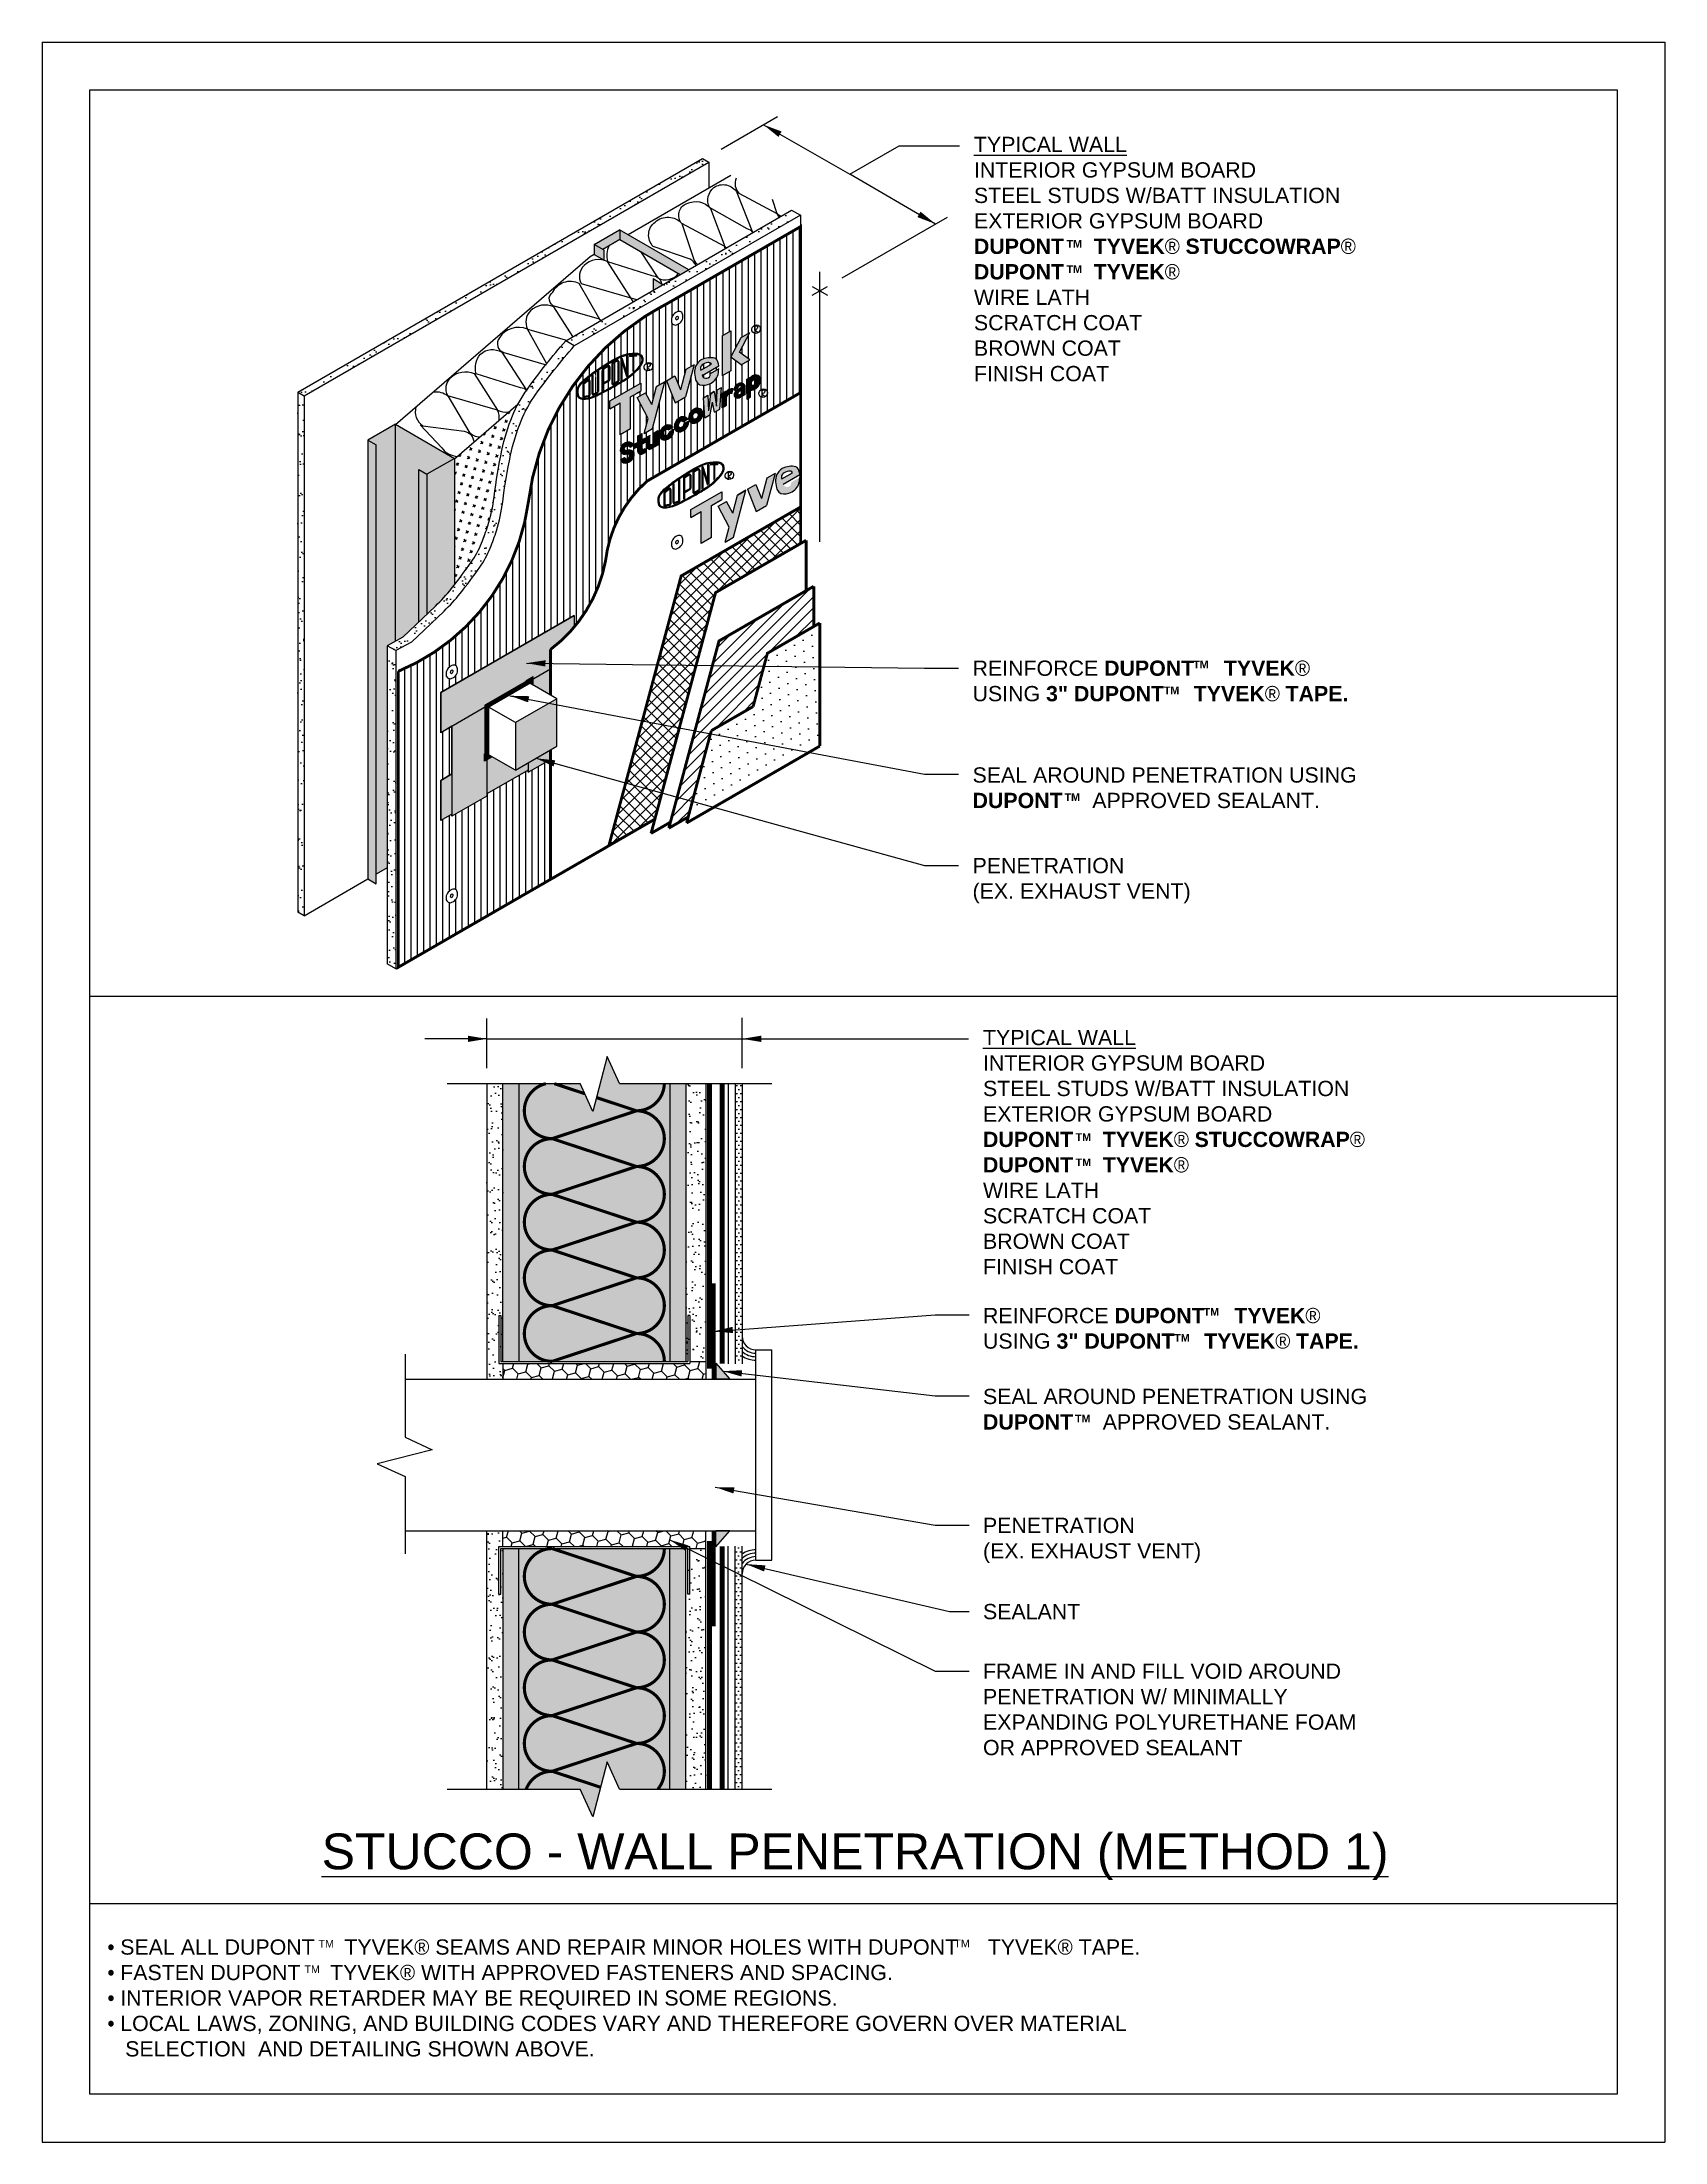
# Model space of a CAD drawing. Extents: x 0 to 51, y 0 to 66.
import ezdxf

# ---------------------------------------------------------------- set-up
doc = ezdxf.new("R2010")
doc.units = 0
doc.header["$LTSCALE"] = 1.5
doc.header["$MEASUREMENT"] = 0
doc.linetypes.add('DASHED', pattern=[0.75, 0.5, -0.25])
doc.layers.get('DEFPOINTS').update_dxf_attribs({"linetype": 'CONTINUOUS'})
for name, color, linetype in [('CLADDING', 252, 'CONTINUOUS'), ('DUPONTLOGO', 242, 'CONTINUOUS'), ('FASTENING', 7, 'CONTINUOUS'), ('INSULATION', 40, 'CONTINUOUS'), ('SEALANT', 7, 'CONTINUOUS'), ('STRAIGHTFLASH', 253, 'CONTINUOUS'), ('STRUCTURE', 252, 'CONTINUOUS'), ('STRUCTURE_SHADING', 254, 'CONTINUOUS'), ('TEXT', 7, 'CONTINUOUS'), ('TITLE', 7, 'CONTINUOUS'), ('TYVEK', 160, 'DASHED'), ('TYVEK_TAPE', 130, 'CONTINUOUS'), ('W', 7, 'CONTINUOUS')]:
    doc.layers.add(name, color=color, linetype=linetype)
doc.styles.add('DETAILS', font='sanss___.ttf', dxfattribs={"height": 1})
doc.linetypes.add('ZIGZAG', pattern='A,0.0001,-0.2,[131,ltypeshp.shx,S=0.2,R=0,X=-0.2,Y=0],-0.4,[131,ltypeshp.shx,S=0.2,R=180,X=0.2,Y=0],-0.2', length=0.8001)
doc.dimstyles.new('TYVEKDETAILS', dxfattribs={"dimscale": 6, "dimtxt": 1.5, "dimasz": 0.1, "dimexe": 0.75, "dimexo": 0.75, "dimgap": 0.75, "dimtad": 0, "dimtih": 1, "dimtoh": 1, "dimdec": 4, "dimzin": 0, "dimtxsty": 'DETAILS', "dimcen": 0.0625, "dimazin": 3, "dimtfac": 1, "dimtdec": 4, "dimtofl": 0, "dimtmove": 0, "dimatfit": 3, "dimtolj": 1, "dimtzin": 0})
pattern_1 = [(37.5, (108.44112, 9.96206), (-0.0157483, 0.481706), [0, -0.38, 0, -0.425, 0, -0.40625]), (7.5, (108.4411, 9.96206), (0.442444, 0.7055365), [0, -0.205, 0, -0.3425, 0, -0.13125]), (327.5, (108.13362, 9.96206), (0.7785355, 0.0014148), [0, -0.125, 0, -0.45, 0, -0.5875]), (317.5, (108.1336, 9.96206), (0.7515317, 0.219419), [0, -0.0625, 0, -0.295, 0, -0.3375])]
pattern_2 = [(37.5, (103.77935, 3.5), (-0.0157483, 0.481706), [0, -0.38, 0, -0.425, 0, -0.40625]), (7.5, (103.77935, 3.5), (0.442444, 0.7055365), [0, -0.205, 0, -0.3425, 0, -0.13125]), (327.5, (103.47185, 3.5), (0.7785355, 0.0014148), [0, -0.125, 0, -0.45, 0, -0.5875]), (317.5, (103.47185, 3.5), (0.7515317, 0.219419), [0, -0.0625, 0, -0.295, 0, -0.3375])]
pattern_3 = [(37.5, (47.46177, 11.20353), (-0.0157483, 0.481706), [0, -0.38, 0, -0.425, 0, -0.40625]), (7.5, (47.4618, 11.2035), (0.442444, 0.705537), [0, -0.205, 0, -0.3425, 0, -0.13125]), (327.5, (47.15427, 11.20353), (0.7785355, 0.001415), [0, -0.125, 0, -0.45, 0, -0.5875]), (317.5, (47.1543, 11.2035), (0.751532, 0.219419), [0, -0.0625, 0, -0.295, 0, -0.3375])]

msp = doc.modelspace()

# ---------------------------------------------------------------- texts
at = {"layer": 'TEXT', "style": 'DETAILS'}
for s, insert, char_height, width, attachment_point in [('{\\fArial|b0|i0|c0|p34;\\LTYPICAL WALL\\P}INTERIOR GYPSUM BOARD\\PSTEEL STUDS W/BATT INSULATION\\PEXTERIOR GYPSUM BOARD\\P{\\fSansSerif|b1|i0|c2|p2;DUPONT     TYVEK\\fSymbol|b0|i0|c2|p18;â \\fSansSerif|b1|i0|c2|p2;STUCCOWRAP\\fSymbol|b0|i0|c2|p18;â}\\P{\\fSansSerif|b1|i0|c2|p2;DUPONT     TYVEK\\fSymbol|b0|i0|c2|p18;â }\\PWIRE LATH\\PSCRATCH COAT\\PBROWN COAT\\PFINISH COAT', (29.284, 63.02), 0.48, 17.31972, 1), ('REINFORCE {\\fSansSerif|b1|i0|c2|p2;DUPONT     \\fArial|b1|i0|c0|p34;TYVEK\\fSymbol|b0|i0|c2|p18;â \\fSansSerif|b1|i0|c2|p2;\\P}USING {\\fSansSerif|b1|i0|c2|p2;3" DUPONT     \\fArial|b1|i0|c0|p34;TYVEK\\fSymbol|b0|i0|c2|p18;â \\fSansSerif|b1|i0|c2|p2;TAPE.}', (29.241, 46.56), 0.48, 12.59974, 1), ('SEAL AROUND PENETRATION USING {\\fSansSerif|b1|i0|c2|p2;DUPONT    } APPROVED SEALANT.', (29.241, 43.203), 0.48, 12.59974, 1), ('PENETRATION\\P(EX. EXHAUST VENT)', (29.241, 40.356), 0.48, 12.59974, 1), ('{\\fArial|b0|i0|c0|p34;\\LTYPICAL WALL\\P}INTERIOR GYPSUM BOARD\\PSTEEL STUDS W/BATT INSULATION\\PEXTERIOR GYPSUM BOARD\\P{\\fSansSerif|b1|i0|c2|p2;DUPONT     TYVEK\\fSymbol|b0|i0|c2|p18;â \\fSansSerif|b1|i0|c2|p2;STUCCOWRAP\\fSymbol|b0|i0|c2|p18;â}\\P{\\fSansSerif|b1|i0|c2|p2;DUPONT     TYVEK\\fSymbol|b0|i0|c2|p18;â }\\PWIRE LATH\\PSCRATCH COAT\\PBROWN COAT\\PFINISH COAT', (29.569, 34.952), 0.48, 17.31972, 1), ('REINFORCE {\\fSansSerif|b1|i0|c2|p2;DUPONT     \\fArial|b1|i0|c0|p34;TYVEK\\fSymbol|b0|i0|c2|p18;â \\fSansSerif|b1|i0|c2|p2;\\P}USING {\\fSansSerif|b1|i0|c2|p2;3" DUPONT     \\fArial|b1|i0|c0|p34;TYVEK\\fSymbol|b0|i0|c2|p18;â \\fSansSerif|b1|i0|c2|p2;TAPE.}', (29.569, 26.214), 0.48, 12.59974, 1), ('SEAL AROUND PENETRATION USING {\\fSansSerif|b1|i0|c2|p2;DUPONT    } APPROVED SEALANT.', (29.569, 23.672), 0.48, 12.59974, 1), ('PENETRATION\\P(EX. EXHAUST VENT)', (29.569, 19.619), 0.48, 12.59974, 1), ('SEALANT', (29.569, 16.911), 0.48, 12.59974, 1), ('FRAME IN AND FILL VOID AROUND PENETRATION W/ MINIMALLY EXPANDING POLYURETHANE FOAM OR APPROVED SEALANT', (29.569, 15.038), 0.48, 12.59974, 1), ('{\\LSTUCCO - WALL PENETRATION (METHOD 1)}', (25.55, 9.696), 1.125, 37.17715, 2), ('{\\fSymbol|b0|i0|c2|p18;· }SEAL ALL DUPONT     TYVEK{\\fSymbol|b0|i0|c2|p18;â} SEAMS AND REPAIR MINOR HOLES WITH DUPONT     TYVEK{\\fSymbol|b0|i0|c2|p18;â} TAPE.\\P{\\fSymbol|b0|i0|c2|p18;· }FASTEN DUPONT     TYVEK{\\fSymbol|b0|i0|c2|p18;â} WITH APPROVED FASTENERS AND SPACING.\\P{\\fSymbol|b0|i0|c2|p18;· }INTERIOR VAPOR RETARDER MAY BE REQUIRED IN SOME REGIONS.\\P{\\fSymbol|b0|i0|c2|p18;· }LOCAL LAWS, ZONING, AND BUILDING CODES VARY AND THEREFORE GOVERN OVER MATERIAL\\P   SELECTION  AND DETAILING SHOWN ABOVE.', (2.055, 6.368), 0.48, 35.67362, 1), ('TM', (8.69, 6.352), 0.24, 16.62, 1), ('TM', (28.669, 6.361), 0.24, 16.62, 1), ('TM', (8.248, 5.549), 0.24, 16.62, 1)]:
    msp.add_mtext(s, dxfattribs=dict(at, insert=insert, char_height=char_height, width=width, attachment_point=attachment_point))
at = {"layer": 'TEXT', "char_height": 0.24, "attachment_point": 4, "style": 'DETAILS'}
for insert in [(32.195, 59.653), (32.195, 58.859), (36.174, 46.436), (35.252, 45.622), (32.133, 42.268), (32.48, 31.584), (32.48, 30.79), (36.503, 26.09), (35.58, 25.274), (32.461, 22.737)]:
    msp.add_mtext('{\\fSansSerif|b1|i0|c2|p2;TM}', dxfattribs=dict(at, insert=insert))

# ---------------------------------------------------------------- blocks, each defined once
blk = doc.blocks.new('A$C1409495A')
at = {"layer": 'DUPONTLOGO', "color": 242}
for p, q in [((0.23, 0.52), (0.23, 0)), ((0.23, 0.26), (0.44, 0.13))]:
    blk.add_line(p, q, dxfattribs=at)
blk.add_ellipse((0.33, 0.34), major_axis=(0.26, 0.232), ratio=0.903174, dxfattribs=at)
blk.add_spline([(0.23, 0.52), (0.43, 0.6), (0.46, 0.46), (0.23, 0.26)], degree=3, dxfattribs=at)

# ---------------------------------------------------------------- hatches: boundary and pattern name
at = {"layer": 'CLADDING'}
h = msp.add_hatch(dxfattribs=at)
h.set_pattern_fill('ANSI37', color=256, scale=2, style=0)
h.set_pattern_definition([(45, (44.60728, 1.05173), (-0.1767767, 0.1767767), []), (135, (44.60728, 1.05173), (-0.1767767, -0.1767767), [])])
h.paths.add_polyline_path([(23.839, 50.239), (23.839, 51.387), (20.085, 49.219), (17.813, 40.741), (19.259, 41.576), (21.166, 48.696)])
h = msp.add_hatch(dxfattribs=at)
h.set_pattern_fill('ANSI31', color=256, scale=2, style=0)
h.set_pattern_definition([(45, (44.60728, 1.05173), (-0.1767767, 0.1767767), [])])
h.paths.add_polyline_path([(22.795, 46.789), (24.251, 47.63), (24.251, 48.894), (21.273, 47.175), (19.697, 41.292), (20.305, 41.643), (21.032, 44.357), (22.346, 45.115)])
h = msp.add_hatch(dxfattribs=at)
h.set_pattern_fill('DOTS', color=256, scale=5, angle=30, style=0)
h.set_pattern_definition([(30, (44.60728, 1.05173), (-0.0209335, 0.348758), [0, -0.3125])])
h.paths.add_polyline_path([(24.442, 47.74), (22.795, 46.789), (22.346, 45.115), (21.032, 44.357), (20.255, 41.455), (24.442, 43.872)])
h = msp.add_hatch(dxfattribs=at)
h.set_pattern_fill('DOTS', color=256, scale=2, style=0)
h.set_pattern_definition([(0, (47.46177, 11.20353), (0.0625, 0.125), [0, -0.125])])
h.paths.add_polyline_path([(22, 33.262), (21.779, 33.262), (21.779, 24.461), (22, 24.461)])
h = msp.add_hatch(dxfattribs=at)
h.set_pattern_fill('DOTS', color=256, scale=2, style=0)
h.set_pattern_definition([(1e-14, (47.32697, 33.29855), (0.0625, -0.125), [0, -0.125])])
h.paths.add_polyline_path([(21.779, 11.166), (22, 11.166), (22, 18.724), (21.779, 18.724)])
at = {"layer": 'DUPONTLOGO'}
h = msp.add_hatch(color=182, dxfattribs=at)
h.paths.add_polyline_path([(22.242, 56.865), (21.972, 56.709), (21.647, 56.094), (21.972, 55.853), (22.242, 56.009), (21.917, 56.25)])
h.paths.add_polyline_path([(21.647, 56.521), (21.647, 56.919), (21.376, 56.762), (21.376, 55.509), (21.647, 55.666)])
h = msp.add_hatch(color=242, dxfattribs=at)
edge = h.paths.add_edge_path()
edge.add_spline(control_points=[(18.87, 56.125), (18.849, 56.147), (18.781, 56.218), (18.594, 56.224), (18.383, 56.204), (18.116, 56.115), (17.943, 56.012), (17.833, 55.947)], knot_values=[0, 0, 0, 0, 0.220285, 0.723409, 1.286951, 1.843133, 2.799534, 2.799534, 2.799534, 2.799534], degree=3, periodic=0)
edge.add_spline(control_points=[(17.833, 55.947), (17.7, 55.866), (17.435, 55.704), (17.1, 55.446), (16.813, 55.199), (16.813, 55.002), (16.813, 54.937)], knot_values=[0, 0, 0, 0, 1.163314, 2.306933, 3.267609, 3.739632, 3.739632, 3.739632, 3.739632], degree=3, periodic=0)
edge.add_spline(control_points=[(16.813, 54.937), (16.813, 54.936), (16.813, 54.934), (16.814, 54.932)], knot_values=[0, 0, 0, 0, 0.011737, 0.011737, 0.011737, 0.011737], degree=3, periodic=0)
edge.add_line((16.814, 54.932), (16.844, 54.937))
edge.add_spline(control_points=[(16.844, 54.937), (16.844, 54.938), (16.844, 54.939), (16.844, 54.94)], knot_values=[0.001175, 0.001175, 0.001175, 0.001175, 0.002358, 0.002358, 0.002358, 0.002358], degree=3, periodic=0)
edge.add_spline(control_points=[(16.844, 54.94), (16.844, 55.018), (16.846, 55.089), (16.9, 55.211), (16.949, 55.267), (17.091, 55.398), (17.184, 55.47), (17.361, 55.605), (17.45, 55.668), (17.643, 55.794), (17.746, 55.857), (17.849, 55.92)], knot_values=[0.001205, 0.001205, 0.001205, 0.001205, 0.114856, 0.114856, 0.229711, 0.229711, 0.398491, 0.398491, 0.567271, 0.567271, 0.747926, 0.747926, 0.747926, 0.747926], degree=3, periodic=0)
edge.add_spline(control_points=[(17.849, 55.92), (17.985, 56.001), (18.121, 56.081), (18.353, 56.16), (18.439, 56.178), (18.619, 56.192), (18.722, 56.198), (18.804, 56.147), (18.822, 56.129), (18.841, 56.109)], knot_values=[0, 0, 0, 0, 0.237846, 0.237846, 0.375936, 0.375936, 0.514027, 0.514027, 0.556048, 0.556048, 0.556048, 0.556048], degree=3, periodic=0)
edge.add_line((18.841, 56.109), (18.87, 56.125))
h = msp.add_hatch(color=242, dxfattribs=at)
edge = h.paths.add_edge_path()
edge.add_spline(control_points=[(18.87, 56.125), (18.882, 56.077), (18.913, 55.966), (18.818, 55.81), (18.677, 55.654), (18.471, 55.463), (18.174, 55.279), (17.952, 55.155), (17.841, 55.094)], knot_values=[0, 0, 0, 0, 0.071407, 0.167973, 0.251697, 0.391689, 0.584619, 0.774344, 0.774344, 0.774344, 0.774344], degree=3, periodic=0)
edge.add_line((17.841, 55.094), (17.826, 55.121))
edge.add_spline(control_points=[(17.826, 55.121), (18.041, 55.24), (18.259, 55.354), (18.538, 55.567), (18.62, 55.643), (18.742, 55.771), (18.788, 55.824), (18.851, 55.931), (18.865, 55.976), (18.856, 56.053), (18.849, 56.08), (18.841, 56.109)], knot_values=[0.000251, 0.000251, 0.000251, 0.000251, 0.36813, 0.36813, 0.535334, 0.535334, 0.640047, 0.640047, 0.727343, 0.727343, 0.770536, 0.770536, 0.770536, 0.770536], degree=3, periodic=0)
edge.add_line((18.841, 56.109), (18.87, 56.125))
for color, points in [(242, [(18.185, 55.36), (18.216, 55.38), (18.216, 55.968), (18.372, 55.484), (18.404, 55.504), (18.404, 56.136), (18.372, 56.126), (18.372, 55.613), (18.216, 56.075), (18.185, 56.065)]), (242, [(18.592, 56.121), (18.685, 56.125), (18.685, 56.156), (18.466, 56.146), (18.466, 56.115), (18.561, 56.119), (18.561, 55.641), (18.592, 55.671)]), (242, [(17.497, 55.661), (17.466, 55.639), (17.466, 55.011, -0.293439), (17.457, 54.997), (17.332, 54.94, -0.546266), (17.31, 54.954), (17.31, 55.525), (17.279, 55.503), (17.279, 54.954, 0.546266), (17.345, 54.911), (17.47, 54.968, 0.293439), (17.497, 55.011)]), (182, [(20.06, 55.066), (19.89, 55.507), (19.627, 55.355), (19.898, 54.656), (20.223, 54.844), (20.493, 55.855), (20.231, 55.704)]), (182, [(18.166, 54.656), (18.166, 53.656), (18.491, 53.844), (18.491, 54.844), (18.815, 55.031), (18.815, 55.281), (17.841, 54.719), (17.841, 54.469)]), (182, [(19.573, 55.324), (19.311, 55.173), (19.161, 54.602), (18.969, 54.976), (18.707, 54.824), (19.046, 54.164), (18.924, 53.699), (19.186, 53.851)]), (182, [(20.833, 54.192), (20.999, 54.289), (21.067, 54.676), (21.134, 54.366), (21.3, 54.462), (21.35, 55.145), (21.214, 55.066), (21.195, 54.558), (21.125, 55.015), (21.008, 54.947), (20.939, 54.41), (20.92, 54.896), (20.784, 54.818)]), (182, [(21.376, 54.506), (21.512, 54.584), (21.512, 54.843, -0.403544), (21.68, 54.953), (21.718, 55.095, 0.318825), (21.512, 55.007), (21.512, 55.038), (21.376, 54.959)]), (182, [(20.152, 54.067), (20.291, 54.147, 0.435127), (20.019, 54.178, 0.25764), (19.864, 53.89, 0.51314), (20.099, 53.765, 0.010505), (20.108, 53.768), (20.203, 53.823, 0.251026), (20.32, 54.087), (20.18, 54.007, -0.348023), (20.079, 53.888, -0.399352), (20.001, 53.921, -0.308439), (20.031, 54.053, -0.360236)]), (182, [(18.856, 53.36), (18.957, 53.418), (18.957, 53.554), (18.856, 53.496), (18.856, 53.699), (18.72, 53.621), (18.72, 53.417), (18.619, 53.359), (18.619, 53.223), (18.72, 53.281), (18.72, 53.132, 0.52255), (18.872, 53.054), (18.957, 53.103), (18.957, 53.224), (18.895, 53.188, -0.562558), (18.856, 53.224)]), (182, [(19.353, 53.785), (19.235, 53.717), (19.235, 53.412, -0.459826), (19.116, 53.363), (19.116, 53.648), (18.998, 53.58), (18.998, 53.268, 0.695971), (19.235, 53.318), (19.235, 53.264), (19.353, 53.332)]), (182, [(19.687, 53.807), (19.826, 53.888, 0.435127), (19.553, 53.919, 0.25764), (19.398, 53.63, 0.51314), (19.633, 53.506, 0.010505), (19.642, 53.508), (19.737, 53.563, 0.251026), (19.854, 53.828), (19.715, 53.748, -0.348023), (19.613, 53.629, -0.399352), (19.535, 53.661, -0.308439), (19.566, 53.793, -0.360236)]), (242, [(20.042, 52.247), (20.011, 52.226), (20.011, 51.597, -0.293439), (20.002, 51.583), (19.877, 51.526, -0.546266), (19.855, 51.54), (19.855, 52.111), (19.824, 52.089), (19.824, 51.54, 0.546266), (19.89, 51.498), (20.015, 51.555, 0.293439), (20.042, 51.597)]), (242, [(20.73, 51.946), (20.761, 51.967), (20.761, 52.555), (20.917, 52.07), (20.949, 52.091), (20.949, 52.722), (20.917, 52.712), (20.917, 52.199), (20.761, 52.662), (20.73, 52.652)]), (242, [(21.137, 52.707), (21.23, 52.711), (21.23, 52.742), (21.011, 52.733), (21.011, 52.701), (21.106, 52.706), (21.106, 52.228), (21.137, 52.257)]), (182, [(22.605, 51.652), (22.435, 52.093), (22.172, 51.942), (22.443, 51.242), (22.768, 51.43), (23.038, 52.442), (22.776, 52.29)]), (182, [(22.118, 51.91), (21.856, 51.759), (21.706, 51.189), (21.514, 51.562), (21.252, 51.41), (21.591, 50.75), (21.469, 50.285), (21.731, 50.437)])]:
    msp.add_hatch(color=color, dxfattribs=at).paths.add_polyline_path(points)
h = msp.add_hatch(color=242, dxfattribs=at)
h.paths.add_polyline_path([(17.622, 55.047), (17.654, 55.064), (17.654, 55.26), (17.817, 55.347, 0.275801), (17.841, 55.389), (17.841, 55.794, 0.588096), (17.77, 55.834), (17.622, 55.743)])
h.paths.add_polyline_path([(17.654, 55.295), (17.802, 55.375, 0.275801), (17.81, 55.389), (17.81, 55.794, 0.588096), (17.786, 55.808), (17.654, 55.725)], flags=16)
h = msp.add_hatch(color=242, dxfattribs=at)
h.paths.add_polyline_path([(18.122, 55.957, 0.570599), (18.053, 55.998), (17.928, 55.93, 0.2734), (17.904, 55.888), (17.904, 55.28, 0.573672), (17.974, 55.239), (18.099, 55.309, 0.270913), (18.122, 55.35)])
h.paths.add_polyline_path([(17.935, 55.898), (18.068, 55.971, -0.570599), (18.091, 55.957), (18.091, 55.341), (17.958, 55.266, -0.573672), (17.935, 55.28)], flags=16)
h = msp.add_hatch(color=182, dxfattribs=at)
edge = h.paths.add_edge_path()
edge.add_spline(control_points=[(21.265, 55.821), (21.251, 55.908), (21.225, 56.07), (20.976, 56.085), (20.754, 56.05), (20.55, 55.891), (20.491, 55.637), (20.518, 55.484), (20.533, 55.398)], knot_values=[0, 0, 0, 0, 0.582759, 1.083244, 1.602996, 2.320453, 2.834595, 3.482392, 3.482392, 3.482392, 3.482392], degree=3, periodic=0)
edge.add_spline(control_points=[(20.533, 55.398), (20.555, 55.349), (20.621, 55.198), (20.977, 55.207), (21.243, 55.433), (21.259, 55.648), (21.265, 55.727)], knot_values=[0, 0, 0, 0, 0.382822, 1.171062, 2.162539, 2.745477, 2.745477, 2.745477, 2.745477], degree=3, periodic=0)
edge.add_line((21.265, 55.727), (20.994, 55.571))
edge.add_arc((20.869, 55.554), 0.126, -165.32687, 7.70234, ccw=False)
edge.add_line((20.747, 55.522), (20.778, 55.54))
edge.add_line((20.778, 55.54), (21.265, 55.821))
edge = h.paths.add_edge_path(flags=16)
edge.add_spline(control_points=[(20.702, 55.684), (20.688, 55.697), (20.688, 55.718), (20.689, 55.781), (20.712, 55.823), (20.772, 55.878), (20.857, 55.919), (20.96, 55.933), (21.031, 55.924), (21.034, 55.872)], knot_values=[0.169335, 0.169335, 0.169335, 0.169335, 0.236034, 0.236034, 0.350719, 0.350719, 0.465405, 0.465405, 0.543701, 0.543701, 0.543701, 0.543701], degree=3, periodic=0)
edge.add_line((21.034, 55.872), (20.702, 55.684))
h = msp.add_hatch(color=182, dxfattribs=at)
h.paths.add_polyline_path([(22.144, 54.949), (22.144, 54.78), (22.262, 54.847), (22.262, 55.056, 0.151053), (22.355, 55.068, 0.089238), (22.464, 55.134, 0.212748), (22.581, 55.388, 0.538426), (22.346, 55.519, 0.220021), (22.262, 55.435), (22.262, 55.47), (22.144, 55.402), (22.144, 55.267)])
h.paths.add_polyline_path([(22.282, 55.252, -0.310888), (22.355, 55.377, -0.634154), (22.441, 55.33, -0.212748), (22.398, 55.237, -0.100584), (22.353, 55.211, -0.466117)], flags=16)
h = msp.add_hatch(color=242, dxfattribs=at)
edge = h.paths.add_edge_path()
edge.add_line((17.31, 54.826), (17.3, 54.855))
edge.add_spline(control_points=[(17.3, 54.855), (17.281, 54.848), (17.262, 54.842), (17.158, 54.813), (17.049, 54.796), (16.928, 54.816), (16.896, 54.829), (16.858, 54.868), (16.851, 54.897), (16.844, 54.937)], knot_values=[0.002358, 0.002358, 0.002358, 0.002358, 0.032929, 0.032929, 0.159215, 0.159215, 0.221312, 0.221312, 0.281052, 0.281052, 0.281052, 0.281052], degree=3, periodic=0)
edge.add_line((16.844, 54.937), (16.814, 54.932))
edge.add_spline(control_points=[(16.814, 54.932), (16.818, 54.906), (16.843, 54.757), (17.109, 54.765), (17.272, 54.812), (17.31, 54.826)], knot_values=[0.011737, 0.011737, 0.011737, 0.011737, 0.202925, 1.099028, 1.4053, 1.4053, 1.4053, 1.4053], degree=3, periodic=0)
at = {"layer": 'DUPONTLOGO', "linetype": 'CONTINUOUS'}
h = msp.add_hatch(color=256, dxfattribs=at)
edge = h.paths.add_edge_path()
edge.add_line((16.997, 55.268), (16.997, 54.838))
edge.add_line((16.997, 54.838), (17.174, 54.857))
edge.add_arc((17.169, 54.904), 0.0469, 276.30206, 360)
edge.add_line((17.216, 54.904), (17.216, 55.353))
edge.add_arc((17.169, 55.353), 0.0469, 360, 490.31593)
edge.add_line((17.139, 55.389), (16.997, 55.268))
edge = h.paths.add_edge_path(flags=16)
edge.add_line((17.029, 55.254), (17.029, 54.873))
edge.add_line((17.029, 54.873), (17.171, 54.888))
edge.add_arc((17.169, 54.904), 0.0156, 276.30206, 360)
edge.add_line((17.185, 54.904), (17.185, 55.353))
edge.add_arc((17.169, 55.353), 0.0156, 360, 490.31593)
edge.add_line((17.159, 55.365), (17.029, 55.254))
at = {"layer": 'DUPONTLOGO'}
h = msp.add_hatch(color=242, dxfattribs=at)
edge = h.paths.add_edge_path()
edge.add_spline(control_points=[(17.826, 55.121), (17.704, 55.055), (17.581, 54.989), (17.412, 54.902), (17.359, 54.876), (17.3, 54.855)], knot_values=[0.281052, 0.281052, 0.281052, 0.281052, 0.486409, 0.486409, 0.582124, 0.582124, 0.582124, 0.582124], degree=3, periodic=0)
edge.add_line((17.3, 54.855), (17.31, 54.826))
edge.add_spline(control_points=[(17.31, 54.826), (17.384, 54.852), (17.551, 54.938), (17.731, 55.034), (17.841, 55.094)], knot_values=[1.4053, 1.4053, 1.4053, 1.4053, 1.988796, 2.910618, 2.910618, 2.910618, 2.910618], degree=3, periodic=0)
edge.add_line((17.841, 55.094), (17.826, 55.121))
h = msp.add_hatch(color=182, dxfattribs=at)
h.paths.add_polyline_path([(21.79, 55.194, 0.110247), (21.747, 55.06), (21.864, 55.127, -0.269), (21.921, 55.192, -0.353187), (21.973, 55.19, -0.190542), (21.983, 55.14, 0.114319), (21.777, 55.001, 0.454612), (21.803, 54.82, 0.405813), (21.983, 54.886), (21.983, 54.857), (22.101, 54.925), (22.101, 55.161, 0.379187), (21.976, 55.282, 0.2442)])
h.paths.add_polyline_path([(21.977, 55.049, -0.000944), (21.977, 54.964, -0.271128), (21.911, 54.912, -0.43828), (21.862, 54.951, -0.303877), (21.882, 54.996, -0.108109)], flags=16)
h = msp.add_hatch(color=182, dxfattribs=at)
h.paths.add_polyline_path([(20.466, 54.447, 0.25764), (20.311, 54.158, 0.51314), (20.546, 54.033, 0.082009), (20.612, 54.065, 0.297026), (20.767, 54.362, 0.535021)])
h.paths.add_polyline_path([(20.624, 54.313, -0.435984), (20.527, 54.157, -0.460567), (20.444, 54.201, -0.279751), (20.479, 54.321, -0.460315)], flags=16)
h = msp.add_hatch(color=182, dxfattribs=at)
h.paths.add_polyline_path([(18.477, 53.271), (18.598, 53.341, 0.38336), (18.325, 53.398, 0.006268), (18.32, 53.396), (18.258, 53.36, 0.257605), (18.17, 53.148, 0.254953), (18.278, 53.042), (18.5, 53.17, 0.15825), (18.387, 53.17, -0.389561), (18.304, 53.191, -0.499574), (18.351, 53.292, -0.305424)])
h.paths.add_polyline_path([(18.386, 52.909, -0.399352), (18.307, 52.941), (18.182, 52.869, 0.43079), (18.405, 52.785), (18.533, 52.859, 0.265575), (18.604, 53.084, 0.190481), (18.5, 53.17), (18.278, 53.042, 0.084501), (18.33, 53.036, -0.383159), (18.46, 53.019, -0.462874)])
h = msp.add_hatch(color=242, dxfattribs=at)
h.paths.add_polyline_path([(20.167, 51.633), (20.199, 51.65), (20.199, 51.846), (20.361, 51.934, 0.275801), (20.386, 51.975), (20.386, 52.381, 0.588096), (20.314, 52.421), (20.167, 52.329)])
h.paths.add_polyline_path([(20.199, 51.881), (20.347, 51.961, 0.275801), (20.355, 51.975), (20.355, 52.381, 0.588096), (20.331, 52.394), (20.199, 52.312)], flags=16)
h = msp.add_hatch(color=242, dxfattribs=at)
edge = h.paths.add_edge_path()
edge.add_spline(control_points=[(21.414, 52.711), (21.427, 52.664), (21.458, 52.552), (21.363, 52.396), (21.222, 52.24), (21.016, 52.05), (20.719, 51.865), (20.497, 51.741), (20.386, 51.68)], knot_values=[0, 0, 0, 0, 0.071407, 0.167973, 0.251697, 0.391689, 0.584619, 0.774344, 0.774344, 0.774344, 0.774344], degree=3, periodic=0)
edge.add_line((20.386, 51.68), (20.371, 51.707))
edge.add_spline(control_points=[(20.371, 51.707), (20.586, 51.827), (20.804, 51.941), (21.083, 52.154), (21.165, 52.229), (21.286, 52.358), (21.333, 52.411), (21.396, 52.517), (21.41, 52.562), (21.401, 52.639), (21.394, 52.667), (21.386, 52.695)], knot_values=[0.000251, 0.000251, 0.000251, 0.000251, 0.36813, 0.36813, 0.535334, 0.535334, 0.640047, 0.640047, 0.727343, 0.727343, 0.770536, 0.770536, 0.770536, 0.770536], degree=3, periodic=0)
edge.add_line((21.386, 52.695), (21.414, 52.711))
h = msp.add_hatch(color=242, dxfattribs=at)
h.paths.add_polyline_path([(20.449, 51.866, 0.573672), (20.518, 51.825), (20.643, 51.896, 0.270913), (20.667, 51.936), (20.667, 52.544, 0.570599), (20.598, 52.585), (20.473, 52.516, 0.2734), (20.449, 52.475)])
h.paths.add_polyline_path([(20.48, 52.475, -0.2734), (20.488, 52.488), (20.613, 52.557, -0.570599), (20.636, 52.544), (20.636, 51.936, -0.270913), (20.628, 51.923), (20.503, 51.852, -0.573672), (20.48, 51.866)], flags=16)
h = msp.add_hatch(color=182, dxfattribs=at)
edge = h.paths.add_edge_path()
edge.add_spline(control_points=[(23.81, 52.407), (23.796, 52.494), (23.77, 52.657), (23.521, 52.672), (23.299, 52.636), (23.095, 52.478), (23.035, 52.224), (23.063, 52.07), (23.078, 51.984)], knot_values=[0, 0, 0, 0, 0.582759, 1.083244, 1.602996, 2.320453, 2.834595, 3.482392, 3.482392, 3.482392, 3.482392], degree=3, periodic=0)
edge.add_spline(control_points=[(23.078, 51.984), (23.099, 51.935), (23.166, 51.784), (23.522, 51.793), (23.788, 52.019), (23.804, 52.234), (23.81, 52.313)], knot_values=[0, 0, 0, 0, 0.382822, 1.171062, 2.162539, 2.745477, 2.745477, 2.745477, 2.745477], degree=3, periodic=0)
edge.add_line((23.81, 52.313), (23.539, 52.157))
edge.add_arc((23.414, 52.14), 0.126, -165.32687, 7.70234, ccw=False)
edge.add_line((23.292, 52.108), (23.323, 52.126))
edge.add_line((23.323, 52.126), (23.81, 52.407))
edge = h.paths.add_edge_path(flags=16)
edge.add_spline(control_points=[(23.247, 52.27), (23.233, 52.284), (23.233, 52.304), (23.234, 52.367), (23.257, 52.409), (23.317, 52.464), (23.402, 52.505), (23.505, 52.52), (23.576, 52.51), (23.579, 52.458)], knot_values=[0.169335, 0.169335, 0.169335, 0.169335, 0.236034, 0.236034, 0.350719, 0.350719, 0.465405, 0.465405, 0.543701, 0.543701, 0.543701, 0.543701], degree=3, periodic=0)
edge.add_line((23.579, 52.458), (23.247, 52.27))
h = msp.add_hatch(color=242, dxfattribs=at)
edge = h.paths.add_edge_path()
edge.add_line((19.855, 51.412), (19.845, 51.441))
edge.add_spline(control_points=[(19.845, 51.441), (19.826, 51.435), (19.807, 51.429), (19.703, 51.399), (19.594, 51.383), (19.473, 51.402), (19.441, 51.415), (19.403, 51.454), (19.396, 51.483), (19.389, 51.524)], knot_values=[0.002358, 0.002358, 0.002358, 0.002358, 0.032929, 0.032929, 0.159215, 0.159215, 0.221312, 0.221312, 0.281052, 0.281052, 0.281052, 0.281052], degree=3, periodic=0)
edge.add_line((19.389, 51.524), (19.358, 51.519))
edge.add_spline(control_points=[(19.358, 51.519), (19.363, 51.492), (19.388, 51.344), (19.654, 51.351), (19.816, 51.398), (19.855, 51.412)], knot_values=[0.002347, 0.002347, 0.002347, 0.002347, 0.040585, 0.219806, 0.28106, 0.28106, 0.28106, 0.28106], degree=3, periodic=0)
h = msp.add_hatch(color=242, dxfattribs=at)
h.paths.add_polyline_path([(19.761, 51.939, 0.63901), (19.684, 51.975), (19.542, 51.855), (19.542, 51.424), (19.719, 51.444, 0.382353), (19.761, 51.49)])
h.paths.add_polyline_path([(19.73, 51.49, -0.382353), (19.716, 51.475), (19.574, 51.459), (19.574, 51.84), (19.704, 51.951, -0.63901), (19.73, 51.939)], flags=16)
h = msp.add_hatch(color=242, dxfattribs=at)
edge = h.paths.add_edge_path()
edge.add_spline(control_points=[(20.371, 51.707), (20.249, 51.642), (20.126, 51.575), (19.957, 51.488), (19.904, 51.462), (19.845, 51.441)], knot_values=[0.281052, 0.281052, 0.281052, 0.281052, 0.486409, 0.486409, 0.582124, 0.582124, 0.582124, 0.582124], degree=3, periodic=0)
edge.add_line((19.845, 51.441), (19.855, 51.412))
edge.add_spline(control_points=[(19.855, 51.412), (19.929, 51.438), (20.096, 51.524), (20.276, 51.621), (20.386, 51.68)], knot_values=[0.28106, 0.28106, 0.28106, 0.28106, 0.397759, 0.582124, 0.582124, 0.582124, 0.582124], degree=3, periodic=0)
edge.add_line((20.386, 51.68), (20.371, 51.707))
at = {"layer": 'DUPONTLOGO', "linetype": 'CONTINUOUS'}
msp.add_hatch(color=182, dxfattribs=at).paths.add_polyline_path([(21.036, 51.43), (21.36, 51.617), (21.36, 51.867), (20.386, 51.305), (20.386, 51.055), (20.711, 51.242), (20.711, 50.242), (21.036, 50.43)])
at = {"layer": 'INSULATION', "linetype": 'CONTINUOUS'}
h = msp.add_hatch(dxfattribs=at)
h.set_pattern_fill('CROSS', color=256, scale=0.8, angle=30, style=0)
h.set_pattern_definition([(30, (103.77935, 3.5), (0.07320508, 0.27320508), [0.1, -0.3]), (120, (103.84765, 3.4817), (-0.27320508, 0.07320508), [0.1, -0.3])])
h.paths.add_polyline_path([(14.453, 53.172, -0.04506), (14.783, 54.247, -0.026132), (14.961, 54.627), (12.963, 52.901), (12.963, 48.943, 0.013785), (13.484, 49.647, 0.055655), (13.813, 50.251, 0.020914), (14.009, 50.797, 0.044799), (14.207, 51.705, -0.020731)])
at = {"layer": 'SEALANT', "linetype": 'CONTINUOUS'}
for points in [[(15.43, 45.791), (15.43, 46.054), (15.202, 45.922)], [(14.144, 43.533), (13.978, 43.63), (13.902, 43.63), (13.902, 43.393)]]:
    msp.add_hatch(color=256, dxfattribs=at).paths.add_polyline_path(points)
h = msp.add_hatch(color=256, dxfattribs=at)
h.paths.add_polyline_path([(21.178, 24.477), (21.178, 23.977), (21.611, 23.977)])
h.paths.add_polyline_path([(21.611, 19.209), (21.178, 19.209), (21.178, 18.709)])
at = {"layer": 'STRUCTURE', "linetype": 'CONTINUOUS'}
h = msp.add_hatch(dxfattribs=at)
h.set_pattern_fill('AR-SAND', color=256, scale=0.25, style=0)
h.set_pattern_definition(pattern_2)
h.paths.add_polyline_path([(20.957, 62.221), (20.758, 62.337), (8.037, 54.993), (8.235, 54.876)])
h = msp.add_hatch(dxfattribs=at)
h.set_pattern_fill('AR-SAND', color=256, scale=0.25, style=0)
h.set_pattern_definition(pattern_2)
h.paths.add_polyline_path([(14.478, 51.549, -0.020731), (14.723, 53.016, -0.04506), (15.053, 54.091, -0.06032), (15.523, 54.934, -0.022567), (16.727, 56.451), (16.456, 56.607, 0.022567), (15.252, 55.09, 0.06032), (14.783, 54.247, 0.04506), (14.453, 53.172, 0.020731), (14.207, 51.705, -0.044799), (14.009, 50.797, -0.020914), (13.813, 50.251, -0.055655), (13.484, 49.647, -0.016125), (12.87, 48.826, -0.033704), (12.363, 48.272), (11.338, 47.295), (10.847, 47.027), (11.117, 46.871), (11.608, 47.138), (12.633, 48.116, 0.033704), (13.141, 48.67, 0.016125), (13.755, 49.491, 0.055655), (14.084, 50.095, 0.020914), (14.28, 50.641, 0.044799)])
h.paths.add_polyline_path([(23.839, 60.557), (23.554, 60.713), (16.456, 56.607), (16.727, 56.451)])
h = msp.add_hatch(dxfattribs=at)
h.set_pattern_fill('AR-SAND', color=256, scale=0.25, style=0)
h.set_pattern_definition(pattern_2)
h.paths.add_polyline_path([(8.235, 54.876), (8.037, 54.993), (8.037, 38.654), (8.235, 38.539)])
h = msp.add_hatch(dxfattribs=at)
h.set_pattern_fill('AR-SAND', color=256, scale=0.25, style=0)
h.set_pattern_definition(pattern_2)
h.paths.add_polyline_path([(11.117, 46.871), (10.847, 47.027), (10.847, 37.031), (11.117, 36.875)])
h = msp.add_hatch(dxfattribs=at)
h.set_pattern_fill('AR-SAND', color=256, scale=0.25, style=0)
h.set_pattern_definition(pattern_1)
h.paths.add_polyline_path([(14.481, 33.262), (13.981, 33.262), (13.981, 23.972), (14.481, 23.972), (14.481, 24.472), (14.356, 24.472), (14.356, 25.972), (14.419, 25.972), (14.419, 24.534), (14.481, 24.534)])
h = msp.add_hatch(dxfattribs=at)
h.set_pattern_fill('AR-SAND', color=256, scale=0.25, style=0)
h.set_pattern_definition(pattern_1)
h.paths.add_polyline_path([(20.856, 31.957), (20.231, 31.957), (20.231, 29.186), (20.856, 29.186)])
h.paths.add_polyline_path([(20.856, 33.262), (20.231, 33.262), (20.231, 32.019), (20.856, 32.019)])
h.paths.add_polyline_path([(20.856, 29.124), (20.231, 29.124), (20.231, 24.534), (20.294, 24.534), (20.294, 25.972), (20.356, 25.972), (20.356, 24.534), (20.856, 24.534)])
h = msp.add_hatch(dxfattribs=at)
h.set_pattern_fill('HONEY', color=256, scale=2, angle=15, style=0)
h.set_pattern_definition([(15, (108.44112, 9.96206), (0.3061862, 0.3061862), [0.25, -0.5]), (135, (108.44112, 9.96206), (-0.41825815, 0.11207193), [0.25, -0.5]), (75, (108.44112, 9.96206), (-0.11207193, 0.41825815), [-0.5, 0.25])])
h.paths.add_polyline_path([(20.856, 24.534), (20.356, 24.534), (20.356, 24.472), (14.481, 24.472), (14.481, 23.972), (20.856, 23.972)])
h = msp.add_hatch(dxfattribs=at)
h.set_pattern_fill('AR-SAND', color=256, scale=0.25, style=0)
h.set_pattern_definition(pattern_3)
h.paths.add_polyline_path([(14.481, 18.651), (14.419, 18.651), (14.419, 17.213), (14.356, 17.213), (14.356, 18.713), (14.481, 18.713), (14.481, 19.213), (13.981, 19.213), (13.981, 11.09), (14.481, 11.09)])
h = msp.add_hatch(dxfattribs=at)
h.set_pattern_fill('HONEY', color=256, scale=2, angle=15, style=0)
h.set_pattern_definition([(15, (108.44112, 11.20353), (0.3061862, 0.3061862), [0.25, -0.5]), (135, (108.44112, 11.20353), (-0.41825815, 0.11207193), [0.25, -0.5]), (75, (108.44112, 11.20353), (-0.11207193, 0.41825815), [-0.5, 0.25])])
h.paths.add_polyline_path([(20.856, 19.213), (14.481, 19.213), (14.481, 18.713), (20.356, 18.713), (20.356, 18.651), (20.856, 18.651)])
h = msp.add_hatch(dxfattribs=at)
h.set_pattern_fill('AR-SAND', color=256, scale=0.25, style=0)
h.set_pattern_definition(pattern_3)
h.paths.add_polyline_path([(20.856, 18.651), (20.356, 18.651), (20.356, 17.213), (20.294, 17.213), (20.294, 18.651), (20.231, 18.651), (20.231, 11.09), (20.856, 11.09)])
at = {"layer": 'STRUCTURE_SHADING', "linetype": 'CONTINUOUS'}
h = msp.add_hatch(color=256, dxfattribs=at)
h.paths.add_polyline_path([(17.662, 59.454), (17.35, 59.635), (17.35, 59.322), (17.662, 59.142)])
h.paths.add_polyline_path([(18.162, 59.791), (18.162, 60.093), (18.152, 60.098), (17.35, 59.635), (17.62, 59.478)])
h.paths.add_polyline_path([(18.162, 60.093), (18.162, 59.791), (20.054, 58.689), (20.324, 58.844)])
h.paths.add_polyline_path([(19.202, 58.565), (19.202, 58.196), (19.512, 58.375)])
h = msp.add_hatch(color=256, dxfattribs=at)
h.paths.add_polyline_path([(12.963, 52.914), (12.097, 52.414), (12.097, 48.018), (12.363, 48.272, 0.033704), (12.87, 48.826, 0.002339), (12.963, 48.943)])
h.paths.add_polyline_path([(12.097, 52.414), (11.837, 52.564), (11.837, 47.771), (12.097, 48.018)], flags=17)
h.paths.add_polyline_path([(11.837, 52.564), (12.097, 52.414), (12.963, 52.914), (11.113, 53.982), (11.104, 53.974), (11.104, 47.167), (11.338, 47.295), (11.837, 47.771)])
h.paths.add_polyline_path([(11.104, 53.987), (10.238, 53.487), (10.498, 53.337), (10.498, 39.845), (10.847, 40.047), (10.847, 47.027), (11.104, 47.167)])
h.paths.add_polyline_path([(10.498, 53.337), (10.238, 53.487), (10.238, 39.695), (10.498, 39.545)])
msp.add_hatch(color=256, dxfattribs=at).paths.add_polyline_path([(16.174, 45.361), (14.874, 44.611), (14.874, 43.113), (16.174, 43.864)])
h = msp.add_hatch(color=256, dxfattribs=at)
h.paths.add_polyline_path([(14.981, 33.262), (14.481, 33.262), (14.481, 24.534), (14.981, 24.534)])
h.paths.add_polyline_path([(19.731, 33.262), (18.151, 33.262), (17.756, 34.118), (17.312, 32.388), (16.909, 33.262), (14.981, 33.262), (14.981, 24.534), (19.731, 24.534)])
h.paths.add_polyline_path([(20.231, 33.262), (19.731, 33.262), (19.731, 24.534), (20.231, 24.534), (20.231, 29.127), (20.183, 29.127), (19.976, 29.158), (20.183, 29.189), (20.231, 29.189)])
h.paths.add_polyline_path([(20.231, 29.189), (20.183, 29.189), (19.976, 29.158), (20.183, 29.127), (20.231, 29.127)])
h = msp.add_hatch(color=256, dxfattribs=at)
h.paths.add_polyline_path([(14.981, 18.651), (14.481, 18.651), (14.481, 11.09), (14.981, 11.09)])
h.paths.add_polyline_path([(20.231, 18.651), (19.731, 18.651), (19.731, 11.09), (20.231, 11.09)])
h.paths.add_polyline_path([(17.551, 11.149), (16.031, 11.651, 0.310177), (15.215, 11.09), (16.909, 11.09), (17.312, 10.217)])
h.paths.add_polyline_path([(16.031, 11.651, -1), (16.031, 13.401, -1), (16.031, 15.151, -1), (16.031, 16.901, -1), (16.031, 18.651), (14.981, 18.651), (14.981, 11.09), (15.215, 11.09, -0.310177)])
h.paths.add_polyline_path([(19.731, 18.651), (19.556, 18.651, -0.414214), (18.681, 17.776, -1), (18.681, 16.026, -1), (18.681, 14.276, -1), (18.681, 12.526, -0.636024), (19.353, 11.09), (19.731, 11.09)])
h.paths.add_polyline_path([(18.681, 12.526), (16.031, 11.651), (17.551, 11.149), (17.756, 11.947), (18.151, 11.09), (19.353, 11.09, 0.636024)])
h.paths.add_polyline_path([(16.031, 13.401, 1), (16.031, 11.651), (18.681, 12.526)])
h.paths.add_polyline_path([(18.681, 14.276), (16.031, 13.401), (18.681, 12.526, 1)])
h.paths.add_polyline_path([(18.681, 14.276), (16.031, 15.151, 1), (16.031, 13.401)])
h.paths.add_polyline_path([(18.681, 16.026), (16.031, 15.151), (18.681, 14.276, 1)])
h.paths.add_polyline_path([(16.031, 16.901, 1), (16.031, 15.151), (18.681, 16.026)])
h.paths.add_polyline_path([(18.681, 17.776), (16.031, 16.901), (18.681, 16.026, 1)])
h.paths.add_polyline_path([(16.031, 18.651, 1), (16.031, 16.901), (18.681, 17.776)])
h.paths.add_polyline_path([(19.556, 18.651), (16.031, 18.651), (18.681, 17.776, 0.414214)])
at = {"layer": 'TYVEK', "linetype": 'CONTINUOUS'}
h = msp.add_hatch(dxfattribs=at)
h.set_pattern_fill('_USER', color=23, scale=0.2, angle=90, style=0, pattern_type=0)
h.set_pattern_definition([(90, (42.8, 3.5), (-0.2, 1e-17), [])])
h.paths.add_polyline_path([(15.282, 51.536, -0.266937), (11.196, 46.222), (11.196, 36.921), (15.979, 39.682), (15.979, 43.455), (15.278, 43.05), (15.278, 43.117), (13.978, 42.366), (13.978, 42.3), (12.883, 41.668), (12.883, 41.734), (12.531, 41.53), (12.531, 42.795), (12.883, 42.998), (12.883, 44.496), (12.531, 44.292), (12.531, 45.557), (16.725, 47.978), (16.725, 47.613, 0.129004), (17.707, 49.684, -0.184727), (19.009, 52.197), (23.839, 54.981), (23.839, 54.982), (23.839, 60.199), (19.689, 57.803, 0.015244), (18.933, 57.365, 0.22198)])
h.paths.add_polyline_path([(18.182, 52.869), (18.307, 52.941, 0.399352), (18.386, 52.909, 0.462874), (18.46, 53.019, 0.383159), (18.33, 53.036, -0.346928), (18.17, 53.148, -0.34771), (18.325, 53.398, -0.38336), (18.598, 53.341), (18.477, 53.271, 0.305399), (18.351, 53.292, 0.000023), (18.351, 53.292, 0.499574), (18.304, 53.191, 0.316997), (18.372, 53.164, -0.38484), (18.604, 53.084, -0.35133), (18.471, 52.818, -0.082009), (18.406, 52.785, -0.432583)], flags=16)
h.paths.add_polyline_path([(18.166, 53.656), (18.166, 54.656), (17.841, 54.469), (17.841, 54.719), (18.815, 55.281), (18.815, 55.031), (18.491, 54.844), (18.491, 53.844)], flags=16)
h.paths.add_polyline_path([(18.619, 53.223), (18.619, 53.359), (18.72, 53.417), (18.72, 53.621), (18.856, 53.699), (18.856, 53.496), (18.957, 53.554), (18.957, 53.418), (18.856, 53.36), (18.856, 53.211, 0.436157), (18.895, 53.188), (18.957, 53.224), (18.957, 53.103), (18.878, 53.058, -0.634881), (18.72, 53.16), (18.72, 53.281)], flags=16)
h.paths.add_polyline_path([(18.924, 53.699), (19.046, 54.164), (18.707, 54.824), (18.969, 54.976), (19.161, 54.602), (19.311, 55.173), (19.573, 55.324), (19.186, 53.851)], flags=16)
edge = h.paths.add_edge_path(flags=16)
edge.add_spline(control_points=[(16.813, 54.937), (16.817, 54.909), (16.841, 54.757), (17.109, 54.765), (17.272, 54.812), (17.31, 54.826)], knot_values=[0, 0, 0, 0, 0.08117, 0.439611, 0.56212, 0.56212, 0.56212, 0.56212], degree=3, periodic=0)
edge.add_line((17.31, 54.826), (17.3, 54.855))
edge.add_spline(control_points=[(16.844, 54.94), (16.851, 54.898), (16.858, 54.868), (16.896, 54.829), (16.928, 54.816), (17.049, 54.796), (17.158, 54.813), (17.262, 54.842), (17.281, 54.848), (17.3, 54.855)], knot_values=[0.001175, 0.001175, 0.001175, 0.001175, 0.062098, 0.062098, 0.124195, 0.124195, 0.250481, 0.250481, 0.281052, 0.281052, 0.281052, 0.281052], degree=3, periodic=0)
edge.add_spline(control_points=[(17.3, 54.855), (17.359, 54.876), (17.412, 54.902), (17.581, 54.989), (17.704, 55.055), (17.826, 55.121)], knot_values=[0.281052, 0.281052, 0.281052, 0.281052, 0.376766, 0.376766, 0.582124, 0.582124, 0.582124, 0.582124], degree=3, periodic=0)
edge.add_line((17.826, 55.121), (17.841, 55.094))
edge.add_spline(control_points=[(17.841, 55.094), (17.731, 55.034), (17.551, 54.938), (17.384, 54.852), (17.31, 54.826)], knot_values=[0.56212, 0.56212, 0.56212, 0.56212, 0.930849, 1.164247, 1.164247, 1.164247, 1.164247], degree=3, periodic=0)
h.paths.add_polyline_path([(16.997, 54.838), (16.997, 55.268), (17.139, 55.389, -0.63901), (17.216, 55.353), (17.216, 54.904, -0.382353), (17.174, 54.857)], flags=16)
h.paths.add_polyline_path([(17.029, 54.873), (17.029, 55.254), (17.159, 55.365, -0.63901), (17.185, 55.353), (17.185, 54.89)], flags=0)
edge = h.paths.add_edge_path(flags=16)
edge.add_spline(control_points=[(16.813, 54.937), (16.813, 55.002), (16.813, 55.199), (17.1, 55.446), (17.435, 55.704), (17.7, 55.866), (17.833, 55.947)], knot_values=[0, 0, 0, 0, 0.188809, 0.57308, 1.030527, 1.495853, 1.495853, 1.495853, 1.495853], degree=3, periodic=0)
edge.add_spline(control_points=[(17.833, 55.947), (17.943, 56.012), (18.116, 56.115), (18.383, 56.204), (18.594, 56.224), (18.781, 56.218), (18.849, 56.147), (18.87, 56.125)], knot_values=[0, 0, 0, 0, 0.38256, 0.605033, 0.83045, 1.0317, 1.119814, 1.119814, 1.119814, 1.119814], degree=3, periodic=0)
edge.add_spline(control_points=[(18.87, 56.125), (18.882, 56.077), (18.913, 55.966), (18.818, 55.81), (18.677, 55.654), (18.471, 55.463), (18.174, 55.279), (17.952, 55.155), (17.841, 55.094)], knot_values=[0, 0, 0, 0, 0.142813, 0.335947, 0.503394, 0.783377, 1.169237, 1.548688, 1.548688, 1.548688, 1.548688], degree=3, periodic=0)
edge.add_line((17.841, 55.094), (17.826, 55.121))
edge.add_spline(control_points=[(17.826, 55.121), (18.041, 55.24), (18.259, 55.354), (18.538, 55.567), (18.62, 55.643), (18.742, 55.771), (18.788, 55.824), (18.851, 55.931), (18.865, 55.976), (18.856, 56.053), (18.849, 56.08), (18.841, 56.109)], knot_values=[0.000251, 0.000251, 0.000251, 0.000251, 0.36813, 0.36813, 0.535334, 0.535334, 0.640047, 0.640047, 0.727343, 0.727343, 0.770536, 0.770536, 0.770536, 0.770536], degree=3, periodic=0)
edge.add_spline(control_points=[(18.841, 56.109), (18.822, 56.129), (18.804, 56.147), (18.722, 56.198), (18.619, 56.192), (18.439, 56.178), (18.353, 56.16), (18.121, 56.081), (17.985, 56.001), (17.849, 55.92)], knot_values=[0, 0, 0, 0, 0.042021, 0.042021, 0.180111, 0.180111, 0.318202, 0.318202, 0.556048, 0.556048, 0.556048, 0.556048], degree=3, periodic=0)
edge.add_spline(control_points=[(16.844, 54.94), (16.844, 55.018), (16.846, 55.089), (16.9, 55.211), (16.949, 55.267), (17.091, 55.398), (17.184, 55.47), (17.361, 55.605), (17.45, 55.668), (17.643, 55.794), (17.746, 55.857), (17.849, 55.92)], knot_values=[0.001205, 0.001205, 0.001205, 0.001205, 0.114856, 0.114856, 0.229711, 0.229711, 0.398491, 0.398491, 0.567271, 0.567271, 0.747926, 0.747926, 0.747926, 0.747926], degree=3, periodic=0)
edge.add_spline(control_points=[(17.849, 55.92), (17.985, 56.001), (18.121, 56.081), (18.353, 56.16), (18.439, 56.178), (18.619, 56.192), (18.722, 56.198), (18.804, 56.147), (18.822, 56.129), (18.841, 56.109)], knot_values=[0, 0, 0, 0, 0.237846, 0.237846, 0.375936, 0.375936, 0.514027, 0.514027, 0.556048, 0.556048, 0.556048, 0.556048], degree=3, periodic=0)
edge.add_line((18.841, 56.109), (18.87, 56.125))
edge.add_spline(control_points=[(18.87, 56.125), (18.849, 56.147), (18.781, 56.218), (18.594, 56.224), (18.383, 56.204), (18.116, 56.115), (17.943, 56.012), (17.833, 55.947)], knot_values=[0, 0, 0, 0, 0.088114, 0.289364, 0.514781, 0.737253, 1.119814, 1.119814, 1.119814, 1.119814], degree=3, periodic=0)
h.paths.add_polyline_path([(19.398, 53.63, -0.25764), (19.553, 53.919, -0.435127), (19.826, 53.888), (19.687, 53.807, 0.360236), (19.566, 53.793, 0.308439), (19.535, 53.661, 0.399352), (19.613, 53.629, 0.348023), (19.715, 53.748), (19.854, 53.828, -0.291413), (19.699, 53.538, -0.082009), (19.633, 53.506, -0.51314)], flags=16)
h.paths.add_polyline_path([(17.622, 55.047), (17.622, 55.743), (17.77, 55.834, -0.588096), (17.841, 55.794), (17.841, 55.389, -0.275801), (17.817, 55.347), (17.654, 55.26), (17.654, 55.064)], flags=16)
h.paths.add_polyline_path([(17.654, 55.295), (17.654, 55.725), (17.786, 55.808, -0.588096), (17.81, 55.794), (17.81, 55.379)], flags=0)
h.paths.add_polyline_path([(17.904, 55.28), (17.904, 55.888, -0.2734), (17.928, 55.93), (18.053, 55.998, -0.570599), (18.122, 55.957), (18.122, 55.35, -0.270913), (18.099, 55.309), (17.974, 55.239, -0.573672)], flags=16)
h.paths.add_polyline_path([(17.958, 55.266, -0.573672), (17.935, 55.28), (17.935, 55.898), (18.068, 55.971, -0.570599), (18.091, 55.957), (18.091, 55.341)], flags=0)
h.paths.add_polyline_path([(19.864, 53.89, -0.25764), (20.019, 54.178, -0.435127), (20.291, 54.147), (20.152, 54.067, 0.360236), (20.031, 54.053, 0.308439), (20.001, 53.921, 0.399352), (20.079, 53.888, 0.348023), (20.18, 54.007), (20.333, 54.095, -0.102843), (20.311, 54.158, -0.25764), (20.466, 54.447, -0.535021), (20.767, 54.362, -0.297026), (20.612, 54.065, -0.082009), (20.546, 54.033, -0.38973), (20.333, 54.095), (20.32, 54.087, -0.291413), (20.165, 53.797, -0.082009), (20.099, 53.765, -0.51314)], flags=16)
h.paths.add_polyline_path([(18.185, 55.36), (18.185, 56.065), (18.216, 56.075), (18.372, 55.613), (18.372, 56.126), (18.404, 56.136), (18.404, 55.504), (18.372, 55.484), (18.216, 55.968), (18.216, 55.38)], flags=16)
h.paths.add_polyline_path([(18.561, 55.641), (18.561, 56.119), (18.466, 56.115), (18.466, 56.146), (18.685, 56.156), (18.685, 56.125), (18.592, 56.121), (18.592, 55.671)], flags=16)
h.paths.add_polyline_path([(19.898, 54.656), (19.627, 55.355), (19.89, 55.507), (20.06, 55.066), (20.231, 55.704), (20.493, 55.855), (20.223, 54.844)], flags=16)
h.paths.add_polyline_path([(20.448, 54.189, -0.026409), (20.444, 54.201, 0.051704)], flags=0)
edge = h.paths.add_edge_path(flags=16)
edge.add_ellipse((19.056, 55.792), major_axis=(0.104, 0.093), ratio=0.903174, start_angle=0, end_angle=213.86654, ccw=False)
edge.add_ellipse((19.056, 55.792), major_axis=(0.104, 0.093), ratio=0.903174, start_angle=213.86654, end_angle=360, ccw=False)
edge = h.paths.add_edge_path(flags=16)
edge.add_spline(control_points=[(19.016, 55.867), (19.048, 55.889), (19.102, 55.926), (19.115, 55.806), (19.056, 55.78), (19.016, 55.762)], knot_values=[0, 0, 0, 0, 0.213104, 0.355185, 0.650392, 0.650392, 0.650392, 0.650392], degree=3, periodic=0)
edge.add_line((19.016, 55.762), (19.016, 55.867))
h.paths.add_polyline_path([(20.833, 54.192), (20.784, 54.818), (20.92, 54.896), (20.939, 54.41), (21.008, 54.947), (21.125, 55.015), (21.195, 54.558), (21.214, 55.066), (21.35, 55.145), (21.3, 54.462), (21.134, 54.366), (21.067, 54.676), (20.999, 54.289)], flags=16)
edge = h.paths.add_edge_path(flags=16)
edge.add_spline(control_points=[(21.265, 55.727), (21.259, 55.648), (21.243, 55.433), (20.977, 55.207), (20.621, 55.198), (20.555, 55.349), (20.533, 55.398)], knot_values=[0, 0, 0, 0, 0.233175, 0.629766, 0.945062, 1.098191, 1.098191, 1.098191, 1.098191], degree=3, periodic=0)
edge.add_spline(control_points=[(20.533, 55.398), (20.518, 55.484), (20.491, 55.637), (20.55, 55.891), (20.754, 56.05), (20.976, 56.085), (21.225, 56.07), (21.251, 55.908), (21.265, 55.821)], knot_values=[0, 0, 0, 0, 0.259119, 0.464776, 0.751758, 0.959659, 1.159853, 1.392957, 1.392957, 1.392957, 1.392957], degree=3, periodic=0)
edge.add_line((21.265, 55.821), (20.747, 55.522))
edge.add_arc((20.869, 55.554), 0.126, 194.67313, 367.70234)
edge.add_line((20.994, 55.571), (21.265, 55.727))
h.paths.add_polyline_path([(21.376, 54.506), (21.376, 54.959), (21.512, 55.038), (21.512, 55.007, -0.318825), (21.718, 55.095), (21.68, 54.953, 0.403544), (21.512, 54.843), (21.512, 54.584)], flags=16)
edge = h.paths.add_edge_path(flags=0)
edge.add_spline(control_points=[(20.702, 55.684), (20.688, 55.697), (20.688, 55.718), (20.689, 55.781), (20.712, 55.823), (20.772, 55.878), (20.857, 55.919), (20.96, 55.933), (21.031, 55.924), (21.034, 55.872)], knot_values=[0.169335, 0.169335, 0.169335, 0.169335, 0.236034, 0.236034, 0.350719, 0.350719, 0.465405, 0.465405, 0.543701, 0.543701, 0.543701, 0.543701], degree=3, periodic=0)
edge.add_line((21.034, 55.872), (20.702, 55.684))
h.paths.add_polyline_path([(13.056, 46.303, -0.353716), (12.883, 46.003, -0.556012), (12.699, 46.104, -0.345825), (12.883, 46.403, -0.546252)], flags=16)
h.paths.add_polyline_path([(12.919, 46.235, -0.353716), (12.876, 46.16, -0.556012), (12.83, 46.185, -0.345825), (12.876, 46.26, -0.546252)], flags=0)
h.paths.add_polyline_path([(21.785, 55.009, -0.10923), (21.983, 55.14, 0.190542), (21.973, 55.19, 0.353187), (21.921, 55.192, 0.269), (21.864, 55.127), (21.747, 55.06, -0.110247), (21.79, 55.194, -0.23867), (21.972, 55.282, -0.433792), (22.101, 55.141), (22.101, 54.925), (21.983, 54.857), (21.983, 54.886, -0.405813), (21.803, 54.82, -0.482487)], flags=16)
h.paths.add_polyline_path([(21.376, 55.509), (21.376, 56.762), (21.647, 56.919), (21.647, 56.094), (21.972, 56.709), (22.242, 56.865), (21.917, 56.25), (22.242, 56.009), (21.972, 55.853), (21.647, 56.094), (21.647, 55.666)], flags=16)
h.paths.add_polyline_path([(21.862, 54.951, -0.303877), (21.882, 54.996, -0.108109), (21.977, 55.049, -0.000944), (21.977, 54.964, -0.271128), (21.911, 54.912, -0.43828)], flags=0)
h.paths.add_polyline_path([(22.144, 54.78), (22.144, 54.949), (22.144, 55.085), (22.144, 55.402), (22.262, 55.47), (22.262, 55.435, -0.220021), (22.346, 55.519, -0.538426), (22.581, 55.388, -0.212748), (22.464, 55.134, -0.089238), (22.355, 55.068, -0.151053), (22.262, 55.056), (22.262, 54.847)], flags=16)
h.paths.add_polyline_path([(19.779, 57.219, -0.345825), (19.963, 57.518, -0.546252), (20.136, 57.418, -0.353716), (19.963, 57.118, -0.556012)], flags=16)
h.paths.add_polyline_path([(19.91, 57.3, -0.345825), (19.956, 57.375, -0.546252), (20, 57.35, -0.353716), (19.956, 57.275, -0.556012)], flags=0)
h.paths.add_polyline_path([(22.282, 55.252, -0.310888), (22.355, 55.377, -0.634154), (22.441, 55.33, -0.212748), (22.398, 55.237, -0.100584), (22.353, 55.211, -0.466117)], flags=0)
edge = h.paths.add_edge_path(flags=16)
edge.add_ellipse((22.662, 54.964), major_axis=(0.104, 0.093), ratio=0.903174, start_angle=0, end_angle=360)
edge = h.paths.add_edge_path(flags=16)
edge.add_spline(control_points=[(22.622, 55.039), (22.655, 55.061), (22.709, 55.097), (22.721, 54.978), (22.662, 54.952), (22.622, 54.934)], knot_values=[0, 0, 0, 0, 0.085242, 0.142074, 0.260157, 0.260157, 0.260157, 0.260157], degree=3, periodic=0)
edge.add_line((22.622, 54.934), (22.622, 55.039))
edge = h.paths.add_edge_path(flags=16)
edge.add_ellipse((22.438, 56.974), major_axis=(0.104, 0.093), ratio=0.903174, start_angle=0, end_angle=360)
edge = h.paths.add_edge_path(flags=16)
edge.add_spline(control_points=[(22.398, 57.049), (22.431, 57.071), (22.484, 57.108), (22.497, 56.989), (22.438, 56.962), (22.398, 56.945)], knot_values=[0, 0, 0, 0, 0.085242, 0.142074, 0.260157, 0.260157, 0.260157, 0.260157], degree=3, periodic=0)
edge.add_line((22.398, 56.945), (22.398, 57.049))
h.paths.add_polyline_path([(13.056, 39.264, -0.353716), (12.883, 38.964, -0.556012), (12.699, 39.066, -0.345825), (12.883, 39.364, -0.546252)], flags=16)
h.paths.add_polyline_path([(12.919, 39.196, -0.353716), (12.876, 39.121, -0.556012), (12.83, 39.146, -0.345825), (12.876, 39.221, -0.546252)], flags=0)
at = {"layer": 'TYVEK_TAPE', "linetype": 'CONTINUOUS'}
h = msp.add_hatch(color=256, dxfattribs=at)
edge = h.paths.add_edge_path()
edge.add_line((12.883, 44.496), (12.883, 41.668))
edge.add_line((13.978, 45.128), (13.978, 42.3))
edge.add_line((13.978, 42.3), (12.883, 41.668))
edge = h.paths.add_edge_path()
edge.add_line((15.979, 46.284), (15.979, 46.908))
edge.add_arc((13.27, 50.52), 4.515, 306.86969, 319.91697)
edge.add_line((16.725, 47.613), (16.725, 47.978))
edge.add_line((16.725, 47.978), (12.531, 45.557))
edge.add_line((12.531, 45.557), (12.531, 44.292))
edge.add_line((12.531, 44.292), (15.979, 46.284))
h = msp.add_hatch(color=256, dxfattribs=at)
h.paths.add_polyline_path([(15.979, 45.474), (15.979, 46.284), (15.278, 45.879)])
h.paths.add_polyline_path([(15.979, 43.455), (15.979, 43.751), (15.278, 43.346), (15.278, 43.05)])
for points in [[(13.978, 45.128), (12.883, 44.496), (12.883, 41.668), (13.978, 42.3)], [(15.278, 43.117), (15.278, 43.346), (14.874, 43.113), (13.978, 43.63), (13.978, 42.366)], [(12.883, 42.998), (12.531, 42.795), (12.531, 41.53), (12.883, 41.734)]]:
    msp.add_hatch(color=256, dxfattribs=at).paths.add_polyline_path(points)

# ---------------------------------------------------------------- linework, layer by layer
at = {"layer": 'CLADDING'}
for p, q in [((19.389, 51.524), (19.358, 51.519)), ((21.779, 33.262), (21.779, 24.461)), ((22, 33.262), (22, 24.461)), ((21.779, 11.09), (21.779, 18.724)), ((22, 11.09), (22, 18.724))]:
    msp.add_line(p, q, dxfattribs=at)
at = {"layer": 'CLADDING', "linetype": 'CONTINUOUS'}
msp.add_line((10.847, 40.047), (10.498, 39.845), dxfattribs=at)
at = {"layer": 'CLADDING', "linetype": 'ZIGZAG', "ltscale": 0.2}
for p, q in [((21.559, 33.262), (21.559, 24.461)), ((21.559, 11.09), (21.559, 18.724))]:
    msp.add_line(p, q, dxfattribs=at)
at = {"layer": 'CLADDING', "const_width": 0.09}
for points in [[(19.259, 41.576), (17.813, 40.741), (20.085, 49.219), (23.839, 51.387)], [(23.839, 51.387), (23.839, 50.239)], [(19.139, 41.128), (21.166, 48.696), (24.012, 50.339)], [(24.012, 50.339), (24.012, 48.756)], [(19.697, 41.292), (21.273, 47.175), (24.251, 48.894)], [(24.251, 48.894), (24.251, 47.63)], [(22.346, 45.115), (22.795, 46.789), (24.442, 47.74)], [(24.442, 47.74), (24.442, 43.872)], [(21.032, 44.357), (22.346, 45.115)], [(20.255, 41.455), (21.032, 44.357)], [(20.255, 41.455), (24.442, 43.872)], [(19.697, 41.292), (20.305, 41.643)], [(19.139, 41.128), (19.747, 41.48)]]:
    msp.add_lwpolyline(points, dxfattribs=at)
at = {"layer": 'DEFPOINTS'}
for p, q in [((0, 66), (0, 0)), ((0, 66), (51, 66)), ((51, 66), (51, 0)), ((0, 0), (51, 0))]:
    msp.add_line(p, q, dxfattribs=at)
at = {"layer": 'DUPONTLOGO', "color": 182}
for p, q in [((21.376, 56.762), (21.647, 56.919)), ((21.376, 56.762), (21.376, 55.509)), ((21.647, 56.919), (21.647, 55.666)), ((21.917, 56.25), (22.242, 56.865)), ((21.972, 56.709), (22.242, 56.865)), ((22.398, 57.049), (22.398, 56.84)), ((22.398, 56.945), (22.481, 56.891)), ((21.647, 56.094), (21.972, 56.709)), ((21.647, 56.521), (21.647, 55.666)), ((22.242, 56.009), (21.917, 56.25)), ((19.627, 55.355), (19.89, 55.507)), ((19.89, 55.507), (20.06, 55.066)), ((20.231, 55.704), (20.06, 55.066)), ((20.493, 55.855), (20.223, 54.844)), ((20.493, 55.855), (20.231, 55.704)), ((20.702, 55.684), (21.034, 55.872)), ((20.747, 55.522), (21.265, 55.821)), ((20.778, 55.54), (20.747, 55.522)), ((21.265, 55.727), (20.994, 55.571)), ((21.647, 55.666), (21.376, 55.509)), ((21.972, 55.853), (21.647, 56.094)), ((21.972, 55.853), (22.242, 56.009)), ((22.144, 55.402), (22.262, 55.47)), ((22.262, 55.435), (22.262, 55.47)), ((17.841, 54.719), (18.815, 55.281)), ((18.491, 54.844), (18.815, 55.031)), ((18.491, 53.844), (18.491, 54.844)), ((18.707, 54.969), (18.815, 55.031)), ((18.707, 54.824), (18.969, 54.976)), ((18.707, 54.824), (18.969, 54.976)), ((19.046, 54.164), (18.707, 54.824)), ((18.815, 55.281), (18.815, 55.031)), ((19.161, 54.602), (18.969, 54.976)), ((19.161, 54.602), (19.311, 55.173)), ((19.186, 53.851), (19.573, 55.324)), ((19.311, 55.173), (19.573, 55.324)), ((19.573, 55.324), (19.311, 55.173)), ((19.627, 55.355), (19.898, 54.656)), ((19.898, 54.656), (20.223, 54.844)), ((20.784, 54.818), (20.92, 54.896)), ((20.833, 54.192), (20.784, 54.818)), ((20.92, 54.896), (20.939, 54.41)), ((21.008, 54.947), (20.939, 54.41)), ((21.008, 54.947), (21.125, 55.015)), ((21.125, 55.015), (21.008, 54.947)), ((21.008, 54.947), (21.125, 55.015)), ((21.125, 55.015), (21.195, 54.558)), ((21.195, 54.558), (21.214, 55.066)), ((21.214, 55.066), (21.35, 55.145)), ((21.3, 54.462), (21.35, 55.145)), ((21.376, 54.959), (21.512, 55.038)), ((21.376, 54.506), (21.376, 54.959)), ((21.376, 54.506), (21.376, 54.959)), ((21.512, 55.007), (21.512, 55.038)), ((21.512, 54.584), (21.512, 54.843)), ((21.68, 54.953), (21.718, 55.095)), ((21.746, 55.059), (21.864, 55.127)), ((21.746, 55.059), (21.864, 55.127)), ((22.101, 54.925), (21.983, 54.857)), ((21.983, 54.857), (22.101, 54.925)), ((22.101, 54.925), (21.983, 54.857)), ((21.983, 54.857), (21.983, 54.886)), ((22.101, 54.925), (22.101, 55.161)), ((22.144, 54.949), (22.144, 55.402)), ((22.144, 55.402), (22.144, 55.267)), ((22.144, 54.949), (22.144, 55.085)), ((22.144, 54.949), (22.144, 54.78)), ((22.144, 54.78), (22.262, 54.847)), ((22.144, 54.78), (22.262, 54.847)), ((22.262, 54.847), (22.144, 54.78)), ((22.262, 54.847), (22.262, 55.056)), ((22.622, 55.039), (22.622, 54.83)), ((22.622, 54.934), (22.705, 54.881)), ((17.841, 54.469), (17.841, 54.719)), ((17.841, 54.469), (18.166, 54.656)), ((18.166, 53.656), (18.166, 54.656)), ((18.924, 53.699), (19.046, 54.164)), ((20.152, 54.067), (20.291, 54.147)), ((20.833, 54.192), (20.999, 54.289)), ((20.882, 54.221), (20.999, 54.289)), ((20.999, 54.289), (21.067, 54.676)), ((21.134, 54.366), (21.067, 54.676)), ((21.134, 54.366), (21.3, 54.462)), ((21.376, 54.506), (21.512, 54.584)), ((18.491, 53.844), (18.166, 53.656)), ((18.72, 53.621), (18.856, 53.699)), ((18.72, 53.417), (18.72, 53.621)), ((18.856, 53.496), (18.856, 53.699)), ((18.957, 53.554), (18.856, 53.496)), ((18.924, 53.699), (19.186, 53.851)), ((18.957, 53.554), (18.957, 53.418)), ((18.998, 53.58), (19.116, 53.648)), ((18.998, 53.58), (18.998, 53.268)), ((19.235, 53.717), (19.353, 53.785)), ((19.235, 53.717), (19.235, 53.405)), ((19.353, 53.785), (19.353, 53.332)), ((19.353, 53.785), (19.353, 53.332)), ((19.687, 53.807), (19.826, 53.888)), ((19.715, 53.748), (19.854, 53.828)), ((20.18, 54.007), (20.32, 54.087)), ((18.182, 52.869), (18.307, 52.941)), ((18.477, 53.271), (18.598, 53.341)), ((18.72, 53.417), (18.619, 53.359)), ((18.619, 53.359), (18.619, 53.223)), ((18.72, 53.281), (18.619, 53.223)), ((18.72, 53.132), (18.72, 53.281)), ((18.957, 53.418), (18.856, 53.36)), ((18.856, 53.211), (18.856, 53.36)), ((18.872, 53.054), (18.957, 53.103)), ((18.895, 53.188), (18.957, 53.224)), ((18.957, 53.224), (18.957, 53.103)), ((19.093, 53.182), (19.093, 53.441)), ((19.353, 53.332), (19.235, 53.264)), ((19.235, 53.318), (19.235, 53.264)), ((22.776, 52.29), (22.605, 51.652)), ((23.038, 52.442), (22.768, 51.43)), ((23.038, 52.442), (22.776, 52.29)), ((23.247, 52.27), (23.579, 52.458)), ((23.292, 52.108), (23.81, 52.407)), ((20.386, 51.305), (21.36, 51.867)), ((21.036, 51.43), (21.36, 51.617)), ((21.252, 51.555), (21.36, 51.617)), ((21.252, 51.41), (21.514, 51.562)), ((21.252, 51.41), (21.514, 51.562)), ((21.36, 51.867), (21.36, 51.617)), ((21.706, 51.189), (21.514, 51.562)), ((21.706, 51.189), (21.856, 51.759)), ((21.731, 50.437), (22.118, 51.91)), ((21.856, 51.759), (22.118, 51.91)), ((22.118, 51.91), (21.856, 51.759)), ((22.172, 51.942), (22.435, 52.093)), ((22.172, 51.942), (22.443, 51.242)), ((22.435, 52.093), (22.605, 51.652)), ((20.386, 51.055), (20.386, 51.305)), ((20.386, 51.055), (20.711, 51.242)), ((20.711, 50.242), (20.711, 51.242)), ((21.036, 50.43), (21.036, 51.43)), ((21.591, 50.75), (21.252, 51.41)), ((22.443, 51.242), (22.768, 51.43)), ((21.036, 50.43), (20.711, 50.242)), ((21.469, 50.285), (21.591, 50.75)), ((21.469, 50.285), (21.731, 50.437))]:
    msp.add_line(p, q, dxfattribs=at)
at = {"layer": 'DUPONTLOGO', "color": 242}
for p, q in [((18.404, 56.136), (18.372, 56.126)), ((18.372, 56.126), (18.372, 55.613)), ((18.404, 56.136), (18.404, 55.504)), ((18.685, 56.156), (18.466, 56.146)), ((18.466, 56.146), (18.466, 56.115)), ((18.561, 56.119), (18.466, 56.115)), ((18.561, 56.12), (18.561, 55.641)), ((18.686, 56.125), (18.592, 56.121)), ((18.592, 56.121), (18.592, 55.671)), ((18.685, 56.156), (18.685, 56.125)), ((18.87, 56.125), (18.841, 56.109)), ((17.279, 55.503), (17.31, 55.525)), ((17.279, 55.503), (17.279, 54.954)), ((17.31, 55.525), (17.31, 54.954)), ((17.497, 55.661), (17.466, 55.639)), ((17.466, 55.011), (17.466, 55.639)), ((17.497, 55.011), (17.497, 55.661)), ((17.622, 55.743), (17.77, 55.834)), ((17.622, 55.047), (17.622, 55.743)), ((17.654, 55.725), (17.786, 55.808)), ((17.654, 55.295), (17.654, 55.725)), ((17.81, 55.794), (17.81, 55.389)), ((17.841, 55.794), (17.841, 55.389)), ((17.904, 55.888), (17.904, 55.28)), ((17.928, 55.93), (18.053, 55.998)), ((17.935, 55.888), (17.935, 55.28)), ((17.943, 55.902), (18.068, 55.971)), ((18.091, 55.957), (18.091, 55.35)), ((18.122, 55.957), (18.122, 55.35)), ((18.216, 56.075), (18.185, 56.065)), ((18.185, 56.065), (18.185, 55.36)), ((18.216, 56.075), (18.372, 55.613)), ((18.216, 55.968), (18.372, 55.484)), ((18.216, 55.968), (18.216, 55.38)), ((18.404, 55.504), (18.372, 55.484)), ((18.592, 55.671), (18.561, 55.641)), ((16.997, 55.268), (17.139, 55.389)), ((16.997, 55.268), (16.997, 54.838)), ((16.997, 54.838), (17.174, 54.857)), ((17.029, 55.254), (17.159, 55.365)), ((17.029, 55.254), (17.029, 54.873)), ((17.029, 54.873), (17.171, 54.888)), ((17.185, 55.353), (17.185, 54.904)), ((17.216, 55.353), (17.216, 54.904)), ((17.31, 54.826), (17.3, 54.855)), ((17.332, 54.94), (17.457, 54.997)), ((17.345, 54.911), (17.47, 54.968)), ((17.622, 55.047), (17.654, 55.064)), ((17.654, 55.295), (17.802, 55.375)), ((17.654, 55.26), (17.817, 55.347)), ((17.654, 55.064), (17.654, 55.26)), ((17.826, 55.121), (17.841, 55.094)), ((17.841, 55.094), (17.826, 55.121)), ((17.958, 55.266), (18.083, 55.336)), ((17.974, 55.239), (18.099, 55.309)), ((18.216, 55.38), (18.185, 55.36)), ((20.042, 52.247), (20.011, 52.226)), ((20.011, 51.597), (20.011, 52.226)), ((20.042, 51.597), (20.042, 52.247)), ((20.167, 52.329), (20.314, 52.421)), ((20.167, 51.633), (20.167, 52.329)), ((20.199, 52.312), (20.331, 52.394)), ((20.199, 51.881), (20.199, 52.312)), ((20.355, 52.381), (20.355, 51.975)), ((20.386, 52.381), (20.386, 51.975)), ((20.449, 52.475), (20.449, 51.866)), ((20.473, 52.516), (20.598, 52.585)), ((20.48, 52.475), (20.48, 51.866)), ((20.488, 52.488), (20.613, 52.557)), ((20.636, 52.544), (20.636, 51.936)), ((20.667, 52.544), (20.667, 51.936)), ((20.761, 52.662), (20.73, 52.652)), ((20.73, 52.652), (20.73, 51.946)), ((20.761, 52.662), (20.917, 52.199)), ((20.761, 52.555), (20.917, 52.07)), ((20.761, 52.555), (20.761, 51.967)), ((20.949, 52.722), (20.917, 52.712)), ((20.917, 52.712), (20.917, 52.199)), ((20.949, 52.722), (20.949, 52.091)), ((21.23, 52.742), (21.011, 52.733)), ((21.011, 52.733), (21.011, 52.701)), ((21.106, 52.706), (21.011, 52.701)), ((21.106, 52.706), (21.106, 52.228)), ((21.231, 52.711), (21.137, 52.707)), ((21.137, 52.707), (21.137, 52.257)), ((21.23, 52.742), (21.23, 52.711)), ((21.414, 52.711), (21.386, 52.695)), ((19.542, 51.855), (19.684, 51.975)), ((19.542, 51.855), (19.542, 51.424)), ((19.574, 51.84), (19.704, 51.951)), ((19.574, 51.84), (19.574, 51.459)), ((19.73, 51.939), (19.73, 51.49)), ((19.761, 51.939), (19.761, 51.49)), ((19.824, 52.089), (19.855, 52.111)), ((19.824, 52.089), (19.824, 51.54)), ((19.855, 52.111), (19.855, 51.54)), ((19.877, 51.526), (20.002, 51.583)), ((19.89, 51.498), (20.015, 51.555)), ((20.167, 51.633), (20.199, 51.65)), ((20.199, 51.881), (20.347, 51.961)), ((20.199, 51.846), (20.361, 51.934)), ((20.199, 51.65), (20.199, 51.846)), ((20.371, 51.707), (20.386, 51.68)), ((20.386, 51.68), (20.371, 51.707)), ((20.503, 51.852), (20.628, 51.923)), ((20.518, 51.825), (20.643, 51.896)), ((19.542, 51.424), (19.719, 51.444)), ((19.574, 51.459), (19.716, 51.475)), ((19.855, 51.412), (19.845, 51.441))]:
    msp.add_line(p, q, dxfattribs=at)
for centre, radius, start, end in [((17.794, 55.794), 0.0469, 360, 121.83839), ((17.794, 55.794), 0.0156, 360, 121.83839), ((17.951, 55.888), 0.0469, 118.8361, 180), ((17.951, 55.888), 0.0156, 118.8361, 180), ((18.076, 55.957), 0.0469, 0, 118.8361), ((18.076, 55.957), 0.0156, 0, 118.8361), ((17.169, 55.353), 0.0469, 360, 130.31593), ((17.169, 55.353), 0.0156, 360, 130.31593), ((17.169, 54.904), 0.0156, 276.30206, 360), ((17.169, 54.904), 0.0469, 276.30206, 360), ((17.326, 54.954), 0.0469, 180, 294.58505), ((17.326, 54.954), 0.0156, 180, 294.58505), ((17.451, 55.011), 0.0156, 294.58505, 360), ((17.794, 55.389), 0.0156, 298.32441, 360), ((17.794, 55.389), 0.0469, 298.32441, 360), ((17.951, 55.28), 0.0469, 180, 299.36681), ((17.951, 55.28), 0.0156, 180, 299.36681), ((18.076, 55.35), 0.0156, 299.36681, 0), ((18.076, 55.35), 0.0469, 299.36681, 0), ((20.339, 52.381), 0.0469, 360, 121.83839), ((20.339, 52.381), 0.0156, 360, 121.83839), ((20.495, 52.475), 0.0469, 118.8361, 180), ((20.495, 52.475), 0.0156, 118.8361, 180), ((20.62, 52.544), 0.0469, 0, 118.8361), ((20.62, 52.544), 0.0156, 0, 118.8361), ((19.714, 51.939), 0.0469, 360, 130.31593), ((19.714, 51.939), 0.0156, 360, 130.31593), ((19.714, 51.49), 0.0156, 276.30206, 360), ((19.714, 51.49), 0.0469, 276.30206, 360), ((19.87, 51.54), 0.0469, 180, 294.58505), ((19.87, 51.54), 0.0156, 180, 294.58505), ((19.995, 51.597), 0.0156, 294.58505, 360), ((19.995, 51.597), 0.0469, 294.58505, 360), ((20.339, 51.975), 0.0156, 298.32441, 360), ((20.339, 51.975), 0.0469, 298.32441, 360), ((20.495, 51.866), 0.0469, 180, 299.36681), ((20.495, 51.866), 0.0156, 180, 299.36681), ((20.62, 51.936), 0.0156, 299.36681, 0), ((20.62, 51.936), 0.0469, 299.36681, 0)]:
    msp.add_arc(centre, radius, start, end, dxfattribs=at)
at = {"layer": 'DUPONTLOGO', "color": 182}
for centre, radius, start, end in [((20.869, 55.554), 0.126, 194.67313, 7.70234), ((22.396, 55.385), 0.143, 110.21059, 159.84488), ((22.421, 55.376), 0.161, 4.30264, 117.49944), ((21.677, 54.906), 0.194, 77.85864, 148.59295), ((21.653, 54.81), 0.145, 79.28938, 167.19431), ((22.069, 55.031), 0.323, 149.68469, 174.84977), ((21.869, 54.922), 0.121, 133.84196, 236.86887), ((22.18, 54.626), 0.55, 110.9505, 135.88524), ((21.968, 55.059), 0.223, 89.03258, 142.72724), ((21.859, 54.946), 0.138, 245.92164, 334.27354), ((21.906, 54.959), 0.0441, 123.17821, 190.7894), ((21.905, 54.954), 0.0422, 183.53341, 278.20101), ((21.948, 55.111), 0.0861, 108.71026, 168.93492), ((22.05, 54.805), 0.255, 106.7024, 131.38322), ((21.899, 54.995), 0.0835, 277.75656, 338.43577), ((21.946, 55.158), 0.042, 49.2342, 127.04441), ((21.97, 55.151), 0.131, 355.65174, 89.45502), ((21.914, 55.153), 0.07, 349.55379, 32.70553), ((-0.616, 55.007), 22.593, 359.89187, 0.10813), ((22.289, 55.212), 0.159, 259.9369, 294.29593), ((22.41, 55.261), 0.128, 114.95761, 184.03709), ((22.335, 55.261), 0.0538, 189.87572, 302.20489), ((22.311, 55.335), 0.131, 288.51261, 311.48739), ((22.387, 55.333), 0.0542, 356.13909, 125.66299), ((22.225, 55.403), 0.36, 291.08952, 311.48739), ((22.316, 55.331), 0.126, 311.15882, 359.2008), ((22.237, 55.393), 0.344, 311.15882, 359.2008), ((20.203, 53.894), 0.339, 122.87577, 180.6658), ((20.14, 54.036), 0.188, 36.42787, 130.4886), ((20.65, 54.162), 0.339, 122.87577, 180.6658), ((20.474, 54.18), 0.164, 187.71567, 296.3723), ((20.56, 54.233), 0.12, 132.67127, 201.23849), ((20.504, 54.214), 0.0616, 204.13259, 291.2102), ((20.588, 54.304), 0.188, 17.89772, 130.4886), ((20.548, 54.255), 0.0955, 37.37005, 136.23939), ((20.503, 54.28), 0.125, 281.04936, 15.27517), ((20.462, 54.332), 0.306, 299.39205, 5.56314), ((19.737, 53.634), 0.339, 122.87577, 180.6658), ((19.56, 53.652), 0.164, 187.71567, 296.3723), ((19.647, 53.705), 0.12, 132.67127, 201.23849), ((19.591, 53.687), 0.0616, 204.13259, 291.2102), ((19.675, 53.776), 0.188, 36.42787, 130.4886), ((19.635, 53.727), 0.0955, 56.99606, 136.23939), ((19.589, 53.752), 0.125, 281.04936, 357.80571), ((19.568, 53.721), 0.225, 286.75654, 305.50972), ((19.549, 53.804), 0.306, 299.39205, 4.37927), ((20.026, 53.912), 0.164, 187.71567, 296.3723), ((20.113, 53.964), 0.12, 132.67127, 201.23849), ((20.057, 53.946), 0.0616, 204.13259, 291.2102), ((20.1, 53.987), 0.0955, 56.99606, 136.23939), ((20.055, 54.012), 0.125, 281.04936, 357.80571), ((20.034, 53.98), 0.225, 286.75654, 305.50972), ((20.014, 54.064), 0.306, 299.39205, 4.37927), ((20.482, 54.249), 0.225, 286.75654, 305.50972), ((18.406, 53.175), 0.237, 109.82686, 186.51912), ((18.322, 53.193), 0.158, 196.55028, 273.08272), ((18.333, 52.932), 0.164, 202.80244, 296.3723), ((18.365, 53.224), 0.0693, 101.98735, 208.16943), ((18.357, 53.226), 0.0631, 212.82232, 297.95815), ((18.364, 52.966), 0.0616, 204.13259, 291.2102), ((18.43, 53.218), 0.209, 36.24276, 120.14203), ((18.386, 52.955), 0.0981, 40.82295, 124.68214), ((18.398, 53.188), 0.114, 46.58921, 114.52492), ((18.376, 52.996), 0.0872, 276.17347, 15.52621), ((18.443, 52.996), 0.183, 28.91568, 108.02377), ((18.341, 53.001), 0.225, 286.75654, 305.50972), ((18.371, 53.034), 0.238, 294.89982, 12.3315), ((18.823, 53.146), 0.104, 172.25474, 298.10248), ((18.886, 53.217), 0.0308, 168.40892, 285.85004), ((19.108, 53.337), 0.129, 212.12757, 351.47476), ((19.154, 53.439), 0.085, 243.20162, 341.97834)]:
    msp.add_arc(centre, radius, start, end, dxfattribs=at)
for centre in [(22.438, 56.974), (22.662, 54.964)]:
    msp.add_ellipse(centre, major_axis=(0.104, 0.093), ratio=0.903174, dxfattribs=at)
for points in [[(22.398, 57.049), (22.478, 57.079), (22.487, 57.022), (22.398, 56.945)], [(21.265, 55.821), (21.182, 56.039), (20.986, 56.078), (20.782, 56.039), (20.562, 55.854), (20.507, 55.656), (20.533, 55.398)], [(20.533, 55.398), (20.611, 55.267), (20.925, 55.238), (21.225, 55.497), (21.265, 55.727)], [(22.622, 55.039), (22.702, 55.068), (22.711, 55.012), (22.622, 54.934)], [(23.81, 52.407), (23.727, 52.625), (23.531, 52.664), (23.327, 52.625), (23.107, 52.441), (23.052, 52.242), (23.078, 51.984)], [(23.078, 51.984), (23.156, 51.853), (23.47, 51.824), (23.77, 52.084), (23.81, 52.313)]]:
    msp.add_spline(points, degree=3, dxfattribs=at)
at = {"layer": 'DUPONTLOGO', "color": 242}
for points, knots in [([(17.826, 55.121), (18.041, 55.24), (18.259, 55.354), (18.538, 55.567), (18.62, 55.643), (18.742, 55.771), (18.788, 55.824), (18.851, 55.931), (18.865, 55.976), (18.856, 56.053), (18.849, 56.08), (18.841, 56.109)], [0.0002506, 0.0002506, 0.0002506, 0.0002506, 0.3681301, 0.3681301, 0.5353339, 0.5353339, 0.6400473, 0.6400473, 0.7273425, 0.7273425, 0.7705356, 0.7705356, 0.7705356, 0.7705356]), ([(17.849, 55.92), (17.985, 56.001), (18.121, 56.081), (18.353, 56.16), (18.439, 56.178), (18.619, 56.192), (18.722, 56.198), (18.804, 56.147), (18.822, 56.129), (18.841, 56.109)], [0, 0, 0, 0, 0.2378462, 0.2378462, 0.3759363, 0.3759363, 0.5140265, 0.5140265, 0.5560477, 0.5560477, 0.5560477, 0.5560477]), ([(16.844, 54.94), (16.844, 55.018), (16.846, 55.089), (16.9, 55.211), (16.949, 55.267), (17.091, 55.398), (17.184, 55.47), (17.361, 55.605), (17.45, 55.668), (17.643, 55.794), (17.746, 55.857), (17.849, 55.92)], [0.0012046, 0.0012046, 0.0012046, 0.0012046, 0.1148557, 0.1148557, 0.2297113, 0.2297113, 0.3984913, 0.3984913, 0.5672713, 0.5672713, 0.7479263, 0.7479263, 0.7479263, 0.7479263]), ([(16.844, 54.94), (16.851, 54.898), (16.858, 54.868), (16.896, 54.829), (16.928, 54.816), (17.049, 54.796), (17.158, 54.813), (17.325, 54.86), (17.394, 54.893), (17.581, 54.989), (17.704, 55.055), (17.826, 55.121)], [0.0011746, 0.0011746, 0.0011746, 0.0011746, 0.0620976, 0.0620976, 0.1241952, 0.1241952, 0.2504808, 0.2504808, 0.3767663, 0.3767663, 0.5821236, 0.5821236, 0.5821236, 0.5821236]), ([(19.389, 51.526), (19.389, 51.604), (19.391, 51.675), (19.444, 51.798), (19.494, 51.854), (19.636, 51.984), (19.729, 52.056), (19.906, 52.191), (19.995, 52.254), (20.188, 52.38), (20.291, 52.443), (20.394, 52.506)], [0.0012046, 0.0012046, 0.0012046, 0.0012046, 0.1148557, 0.1148557, 0.2297113, 0.2297113, 0.3984913, 0.3984913, 0.5672713, 0.5672713, 0.7479263, 0.7479263, 0.7479263, 0.7479263]), ([(20.371, 51.707), (20.586, 51.827), (20.804, 51.941), (21.083, 52.154), (21.165, 52.229), (21.286, 52.358), (21.333, 52.411), (21.396, 52.517), (21.41, 52.562), (21.401, 52.639), (21.394, 52.667), (21.386, 52.695)], [0.0002506, 0.0002506, 0.0002506, 0.0002506, 0.3681301, 0.3681301, 0.5353339, 0.5353339, 0.6400473, 0.6400473, 0.7273425, 0.7273425, 0.7705356, 0.7705356, 0.7705356, 0.7705356]), ([(20.394, 52.506), (20.53, 52.588), (20.666, 52.667), (20.898, 52.747), (20.984, 52.764), (21.164, 52.778), (21.267, 52.784), (21.349, 52.734), (21.367, 52.716), (21.386, 52.695)], [0, 0, 0, 0, 0.2378462, 0.2378462, 0.3759363, 0.3759363, 0.5140265, 0.5140265, 0.5560477, 0.5560477, 0.5560477, 0.5560477]), ([(19.389, 51.526), (19.396, 51.484), (19.403, 51.454), (19.441, 51.415), (19.473, 51.402), (19.594, 51.383), (19.703, 51.399), (19.87, 51.446), (19.939, 51.479), (20.126, 51.575), (20.249, 51.642), (20.371, 51.707)], [0.0011746, 0.0011746, 0.0011746, 0.0011746, 0.0620976, 0.0620976, 0.1241952, 0.1241952, 0.2504808, 0.2504808, 0.3767663, 0.3767663, 0.5821236, 0.5821236, 0.5821236, 0.5821236])]:
    msp.add_open_spline(points, degree=3, knots=knots, dxfattribs=at)
for points in [[(17.833, 55.947), (18.17, 56.127), (18.382, 56.195), (18.606, 56.22), (18.804, 56.184), (18.87, 56.125)], [(17.841, 55.094), (18.171, 55.281), (18.493, 55.494), (18.7, 55.682), (18.81, 55.809), (18.891, 55.984), (18.87, 56.125)], [(16.813, 54.937), (16.83, 55.125), (17.076, 55.421), (17.44, 55.697), (17.833, 55.947)], [(16.813, 54.937), (16.832, 54.858), (17.184, 54.79), (17.516, 54.92), (17.841, 55.094)], [(20.378, 52.533), (20.715, 52.714), (20.927, 52.782), (21.151, 52.806), (21.349, 52.77), (21.414, 52.711)], [(19.358, 51.524), (19.375, 51.712), (19.621, 52.007), (19.985, 52.284), (20.378, 52.533)], [(20.386, 51.68), (20.716, 51.867), (21.038, 52.08), (21.245, 52.269), (21.355, 52.395), (21.436, 52.57), (21.414, 52.711)], [(19.358, 51.524), (19.377, 51.445), (19.729, 51.377), (20.061, 51.507), (20.386, 51.68)]]:
    msp.add_spline(points, degree=3, dxfattribs=at)
at = {"layer": 'DUPONTLOGO', "color": 182}
for points in [[(21.034, 55.872), (21.031, 55.924), (20.96, 55.933), (20.857, 55.919), (20.772, 55.878), (20.712, 55.823), (20.689, 55.781), (20.688, 55.718), (20.688, 55.697), (20.702, 55.684)], [(23.579, 52.458), (23.576, 52.51), (23.505, 52.52), (23.402, 52.505), (23.317, 52.464), (23.257, 52.409), (23.234, 52.367), (23.233, 52.304), (23.233, 52.284), (23.247, 52.27)]]:
    msp.add_open_spline(points, degree=3, knots=[0.1693351, 0.1693351, 0.1693351, 0.1693351, 0.2476316, 0.2476316, 0.3623169, 0.3623169, 0.4770023, 0.4770023, 0.5437012, 0.5437012, 0.5437012, 0.5437012], dxfattribs=at)
at = {"layer": 'FASTENING'}
for points in [[(19.779, 57.219, 0.556012), (19.963, 57.118, 0.353716), (20.136, 57.418, 0.546252), (19.963, 57.518, 0.345825)], [(19.91, 57.3, 0.556012), (19.956, 57.275, 0.353716), (20, 57.35, 0.546252), (19.956, 57.375, 0.345825)], [(19.779, 50.181, 0.556012), (19.963, 50.079, 0.353716), (20.136, 50.379, 0.546252), (19.963, 50.479, 0.345825)], [(19.779, 50.181, 0.556012), (19.963, 50.079, 0.353716), (20.136, 50.379, 0.546252), (19.963, 50.479, 0.345825)], [(19.91, 50.261, 0.556012), (19.956, 50.236, 0.353716), (20, 50.311, 0.546252), (19.956, 50.336, 0.345825)], [(19.91, 50.261, 0.556012), (19.956, 50.236, 0.353716), (20, 50.311, 0.546252), (19.956, 50.336, 0.345825)], [(12.699, 46.104, 0.556012), (12.883, 46.003, 0.353716), (13.056, 46.303, 0.546252), (12.883, 46.403, 0.345825)], [(12.83, 46.185, 0.556012), (12.876, 46.16, 0.353716), (12.919, 46.235, 0.546252), (12.876, 46.26, 0.345825)], [(12.699, 39.066, 0.556012), (12.883, 38.964, 0.353716), (13.056, 39.264, 0.546252), (12.883, 39.364, 0.345825)], [(12.83, 39.146, 0.556012), (12.876, 39.121, 0.353716), (12.919, 39.196, 0.546252), (12.876, 39.221, 0.345825)]]:
    msp.add_lwpolyline(points, format="xyb", close=True, dxfattribs=at)
at = {"layer": 'INSULATION'}
for points in [[(18.423, 59.953), (21.647, 61.814)], [(11.104, 53.974), (17.229, 59.263), (17.35, 59.333)], [(12.963, 52.901), (14.961, 54.627)]]:
    msp.add_lwpolyline(points, dxfattribs=at)
for points in [[(22.336, 60.013, 0.181627), (22.162, 60.124), (20.97, 60.803, -0.344871), (21.115, 61.426, -0.441147), (21.838, 61.268), (22.321, 60.021, 0.007778), (22.333, 60.012)], [(21.811, 61.719, 0.284792), (21.895, 61.249), (23.086, 60.613, -0.092717), (23.152, 60.485)], [(21.465, 59.511, 0.032029), (21.453, 59.575), (20.109, 60.294, -0.536748), (20.263, 60.921, -0.342701), (21.003, 60.77), (21.453, 59.575, 0.026386), (21.511, 59.537)], [(22.944, 61.065), (23.086, 60.613, 0.055701), (23.225, 60.526)], [(20.552, 58.983, 0.188972), (20.364, 59.172), (19.203, 59.576, -0.444071), (19.264, 60.341, -0.419023), (20.109, 60.294), (20.497, 59.133, 0.093634), (20.593, 59.007)], [(17.819, 59.593, 0.183755), (17.768, 59.1), (19.162, 58.657, -0.360543), (19.469, 58.402)], [(18.808, 59.415), (19.351, 58.584, 0.352706), (20.001, 58.72)], [(18.574, 57.842), (17.768, 59.1, 0.302249), (17.032, 58.979, 0.325477), (16.942, 58.406), (18.68, 57.903)], [(17.551, 57.251, 0.03099), (17.514, 57.287), (16.132, 57.686, -0.662889), (16.05, 58.134, -0.419659), (16.874, 58.421), (17.514, 57.287, 0.019579), (17.57, 57.262)], [(16.679, 56.748), (16.087, 57.674, 0.302249), (15.35, 57.552, 0.325477), (15.26, 56.979), (16.482, 56.625)], [(15.868, 55.883), (15.252, 56.976, 0.367865), (14.375, 56.701, 0.526667), (14.51, 56.24), (15.846, 55.855)], [(15.243, 55.049, 0.181591), (15.037, 55.127), (13.643, 55.571, -0.239933), (13.775, 56.189, -0.341802), (14.446, 56.247), (15.226, 55.054, 0.008142), (15.241, 55.047)], [(14.364, 54.111, 0.152021), (14.313, 54.431), (12.753, 54.883, -0.325477), (12.843, 55.456, -0.302249), (13.58, 55.578), (14.313, 54.431, 0.130237), (14.666, 54.372)], [(12.296, 55.004, -0.193339), (12.753, 54.883), (13.414, 53.758, 0.221757), (13.758, 53.588)], [(11.747, 54.53, 0.316806), (11.967, 53.934), (13.267, 53.77, -0.326313), (13.575, 53.429)], [(11.886, 53.971), (12.567, 53.242, 0.231033), (13.051, 52.977)]]:
    msp.add_lwpolyline(points, format="xyb", dxfattribs=at)
at = {"layer": 'INSULATION', "const_width": 0.0975}
for points in [[(15.832, 33.262, 0.891464), (16.031, 31.534)], [(18.681, 32.409, 0.406569), (19.556, 33.262)], [(18.681, 30.659, 1), (18.681, 32.409), (16.031, 31.534)], [(18.681, 30.659), (16.031, 31.534, 1), (16.031, 29.784)], [(18.681, 28.909, 1), (18.681, 30.659), (16.031, 29.784)], [(18.681, 28.909), (16.031, 29.784, 1), (16.031, 28.034)], [(18.681, 27.159, 1), (18.681, 28.909), (16.031, 28.034)], [(18.681, 27.159), (16.031, 28.034, 1), (16.031, 26.284)], [(18.681, 25.409, 1), (18.681, 27.159), (16.031, 26.284)], [(18.681, 25.409), (16.031, 26.284, 1), (16.031, 24.534)], [(19.556, 24.534, 0.414214), (18.681, 25.409), (16.031, 24.534)], [(16.031, 18.651, 1), (16.031, 16.901), (18.681, 17.776)], [(16.031, 18.651), (18.681, 17.776, 0.414214), (19.556, 18.651)], [(16.031, 16.901), (18.681, 16.026, 1), (18.681, 17.776)], [(16.031, 16.901, 1), (16.031, 15.151), (18.681, 16.026)], [(16.031, 15.151), (18.681, 14.276, 1), (18.681, 16.026)], [(16.031, 15.151, 1), (16.031, 13.401), (18.681, 14.276)], [(16.031, 13.401), (18.681, 12.526, 1), (18.681, 14.276)], [(16.031, 13.401, 1), (16.031, 11.651), (18.681, 12.526)], [(19.353, 11.09, 0.636024), (18.681, 12.526)], [(16.031, 11.651, 0.310177), (15.215, 11.09, 0.310177)]]:
    msp.add_lwpolyline(points, format="xyb", dxfattribs=at)
for points in [[(16.1, 33.262), (17.054, 32.947)], [(17.424, 32.825), (18.681, 32.409)], [(16.031, 11.651), (17.551, 11.149)]]:
    msp.add_lwpolyline(points, dxfattribs=at)
at = {"layer": 'SEALANT', "linetype": 'CONTINUOUS', "const_width": 0.15}
msp.add_lwpolyline([(13.978, 43.586), (13.978, 45.128), (15.314, 45.9)], dxfattribs=at)
at = {"layer": 'STRAIGHTFLASH', "linetype": 'CONTINUOUS'}
for p, q in [((15.202, 45.922), (15.43, 46.054)), ((15.43, 45.791), (15.202, 45.922)), ((15.43, 45.791), (15.43, 46.054)), ((13.902, 43.393), (13.902, 43.63)), ((13.978, 43.63), (13.902, 43.63)), ((14.144, 43.533), (13.978, 43.63)), ((14.144, 43.533), (13.902, 43.393)), ((21.178, 24.477), (21.611, 23.977)), ((21.178, 24.477), (21.178, 23.977)), ((21.611, 23.977), (21.178, 23.977)), ((21.178, 18.709), (21.611, 19.209)), ((21.178, 18.709), (21.178, 19.209)), ((21.611, 19.209), (21.178, 19.209))]:
    msp.add_line(p, q, dxfattribs=at)
at = {"layer": 'STRUCTURE'}
for p, q in [((8.037, 54.993), (20.758, 62.337)), ((8.235, 54.876), (20.957, 62.221)), ((20.758, 62.337), (20.957, 62.221)), ((16.456, 56.607), (23.554, 60.713)), ((23.839, 60.557), (16.727, 56.451)), ((17.35, 59.635), (18.152, 60.098)), ((20.324, 58.844), (18.152, 60.098)), ((18.162, 60.093), (18.162, 59.791)), ((23.554, 60.713), (23.839, 60.557)), ((23.839, 60.557), (23.839, 51.052)), ((17.35, 59.635), (17.35, 59.322)), ((17.662, 59.454), (17.35, 59.635)), ((18.162, 59.791), (17.62, 59.478)), ((18.162, 59.791), (20.054, 58.689)), ((17.35, 59.322), (17.662, 59.142)), ((19.202, 58.565), (19.512, 58.375)), ((8.037, 54.993), (8.037, 38.654)), ((8.037, 54.993), (8.235, 54.876)), ((8.235, 54.876), (8.235, 38.539)), ((11.104, 53.987), (10.238, 53.487)), ((12.963, 52.914), (12.097, 52.414)), ((11.338, 47.295), (10.847, 47.027)), ((10.847, 47.027), (10.847, 37.031)), ((11.117, 46.871), (10.847, 47.027)), ((11.608, 47.138), (11.117, 46.871)), ((11.117, 46.871), (11.117, 36.875)), ((11.117, 36.875), (17.813, 40.741)), ((8.235, 38.539), (10.238, 39.695)), ((10.238, 39.695), (10.498, 39.545)), ((11.117, 36.875), (10.847, 37.031)), ((12.736, 33.262), (16.909, 33.262)), ((13.981, 33.262), (13.981, 23.972)), ((14.981, 33.262), (14.981, 24.534)), ((19.731, 33.262), (19.731, 24.534)), ((20.856, 33.262), (20.856, 23.972)), ((20.856, 33.262), (22.933, 33.262)), ((14.356, 25.972), (14.356, 24.472)), ((14.356, 25.972), (14.419, 25.972)), ((14.419, 25.972), (14.419, 24.534)), ((20.294, 25.972), (20.294, 24.534)), ((20.356, 25.972), (20.294, 25.972)), ((20.356, 25.972), (20.356, 24.472)), ((20.356, 25.222), (20.294, 25.222)), ((11.407, 24.759), (11.407, 22.154)), ((14.356, 24.472), (20.356, 24.472)), ((14.419, 24.534), (20.294, 24.534)), ((11.407, 23.972), (22.433, 23.972)), ((11.407, 19.213), (22.433, 19.213)), ((13.981, 11.09), (13.981, 19.213)), ((20.856, 11.09), (20.856, 19.213)), ((14.356, 18.713), (20.356, 18.713)), ((14.356, 17.213), (14.356, 18.713)), ((14.419, 18.651), (20.294, 18.651)), ((14.419, 17.213), (14.419, 18.651)), ((14.981, 11.09), (14.981, 18.651)), ((19.731, 11.09), (19.731, 18.651)), ((20.294, 17.213), (20.294, 18.651)), ((20.356, 17.213), (20.356, 18.713)), ((20.356, 17.964), (20.294, 17.964)), ((14.356, 17.213), (14.419, 17.213)), ((20.356, 17.213), (20.294, 17.213)), ((12.736, 11.09), (16.909, 11.09)), ((20.856, 11.09), (22.933, 11.09))]:
    msp.add_line(p, q, dxfattribs=at)
at = {"layer": 'STRUCTURE', "linetype": 'CONTINUOUS'}
for p, q in [((20.957, 62.221), (20.957, 61.416)), ((17.662, 59.142), (17.662, 59.454)), ((16.727, 56.451), (16.456, 56.607)), ((10.238, 53.487), (10.498, 53.337)), ((10.238, 53.487), (10.238, 39.695)), ((11.104, 47.167), (11.104, 53.987)), ((11.104, 53.987), (12.963, 52.914)), ((10.498, 39.545), (10.498, 53.337)), ((12.963, 52.914), (12.963, 48.943)), ((11.837, 47.771), (11.837, 52.564)), ((11.837, 52.564), (12.097, 52.414)), ((12.097, 52.414), (12.097, 48.018)), ((16.725, 47.978), (12.531, 45.557)), ((12.531, 45.557), (16.725, 47.978)), ((16.725, 47.978), (16.725, 47.613)), ((15.979, 46.284), (12.531, 44.292)), ((12.531, 45.557), (12.531, 44.292)), ((12.531, 44.292), (12.531, 45.557)), ((16.174, 45.361), (15.278, 45.879)), ((13.978, 45.128), (13.978, 42.3)), ((14.874, 44.611), (13.978, 45.128)), ((16.174, 45.361), (14.874, 44.611)), ((16.174, 43.864), (16.174, 45.361)), ((12.883, 44.496), (12.531, 44.292)), ((12.883, 44.496), (12.883, 41.668)), ((12.883, 42.998), (12.883, 44.496)), ((14.874, 44.611), (14.874, 43.113)), ((14.874, 43.113), (13.978, 43.63)), ((14.874, 43.113), (16.174, 43.864)), ((12.883, 42.998), (12.531, 42.795)), ((12.531, 42.795), (12.883, 42.998)), ((15.278, 43.117), (13.978, 42.366)), ((15.278, 43.117), (13.978, 42.366)), ((15.278, 43.05), (15.808, 43.356)), ((15.278, 43.346), (15.278, 43.05)), ((15.278, 43.05), (15.278, 43.117)), ((12.531, 42.795), (12.531, 41.53)), ((12.531, 41.53), (12.531, 42.795)), ((13.978, 42.3), (12.883, 41.668)), ((13.978, 42.3), (12.883, 41.668)), ((13.978, 42.366), (13.978, 42.3)), ((12.883, 41.734), (12.531, 41.53)), ((12.883, 41.734), (12.531, 41.53)), ((12.883, 41.668), (12.883, 41.734)), ((8.235, 38.539), (8.037, 38.654)), ((14.481, 24.472), (14.481, 23.972)), ((20.356, 24.534), (20.856, 24.534)), ((22.433, 18.289), (22.433, 24.897)), ((22.433, 24.897), (22.933, 24.897)), ((22.933, 18.289), (22.933, 24.897)), ((14.481, 18.713), (14.481, 19.213)), ((20.356, 18.651), (20.856, 18.651)), ((22.433, 18.289), (22.933, 18.289))]:
    msp.add_line(p, q, dxfattribs=at)
at = {"layer": 'STRUCTURE'}
for points in [[(19.202, 58.565), (19.202, 58.196)], [(17.756, 34.118), (17.312, 32.388)], [(18.151, 33.262), (17.756, 34.118)], [(14.481, 24.534), (14.481, 33.262)], [(17.312, 32.388), (16.909, 33.262)], [(18.151, 33.262), (20.856, 33.262)], [(20.231, 33.262), (20.231, 24.534)], [(11.407, 22.154), (12.264, 21.759)], [(12.264, 21.759), (10.533, 21.315)], [(10.533, 21.315), (11.407, 20.912), (11.407, 18.489)], [(14.481, 18.651), (14.481, 11.09)], [(20.231, 11.09), (20.231, 18.651)], [(17.756, 11.947), (17.312, 10.217)], [(18.151, 11.09), (17.756, 11.947)], [(17.312, 10.217), (16.909, 11.09)], [(18.151, 11.09), (20.856, 11.09)]]:
    msp.add_lwpolyline(points, dxfattribs=at)
for points in [[(11.338, 47.295), (12.363, 48.272, 0.033704), (12.87, 48.826, 0.016125), (13.484, 49.647, 0.055655), (13.813, 50.251, 0.020914), (14.009, 50.797, 0.044799), (14.207, 51.705, -0.020731), (14.453, 53.172, -0.04506), (14.783, 54.247, -0.06032), (15.252, 55.09, -0.022567), (16.456, 56.607)], [(11.608, 47.138), (12.633, 48.116, 0.033704), (13.141, 48.67, 0.016125), (13.755, 49.491, 0.055655), (14.084, 50.095, 0.020914), (14.28, 50.641, 0.044799), (14.478, 51.549, -0.020731), (14.723, 53.016, -0.04506), (15.053, 54.091, -0.06032), (15.523, 54.934, -0.022567), (16.727, 56.451)]]:
    msp.add_lwpolyline(points, format="xyb", dxfattribs=at)
at = {"layer": 'STRUCTURE', "linetype": 'CONTINUOUS'}
for centre, radius, start, end in [((22.433, 25.33), 0.433, 180, 270), ((22.433, 25.33), 0.541, 216.8699, 270), ((22.433, 25.33), 0.65, 228.18969, 270), ((22.433, 25.33), 0.758, 235.1501, 270), ((22.433, 17.856), 0.758, 90, 124.8499), ((22.433, 17.856), 0.65, 90, 131.81031), ((22.433, 17.856), 0.541, 90, 143.1301), ((22.433, 17.856), 0.433, 90, 180)]:
    msp.add_arc(centre, radius, start, end, dxfattribs=at)
at = {"layer": 'TEXT'}
for p, q in [((21.34, 62.631), (23.117, 63.657)), ((25.386, 61.847), (26.933, 62.74)), ((26.933, 62.74), (28.83, 62.74)), ((25.142, 58.586), (28.453, 60.497)), ((24.444, 50.295), (24.444, 58.773)), ((24.205, 58.042), (24.683, 58.318)), ((24.205, 58.318), (24.683, 58.042)), ((13.981, 33.746), (13.981, 35.315)), ((22, 33.746), (22, 35.336)), ((13.981, 34.671), (22, 34.671))]:
    msp.add_line(p, q, dxfattribs=at)
at = {"layer": 'TITLE', "linetype": 'CONTINUOUS'}
msp.add_line((49.5, 36), (1.5, 36), dxfattribs=at)
at = {"layer": 'TYVEK', "color": 23, "linetype": 'CONTINUOUS'}
for p, q in [((15.278, 43.117), (13.978, 42.366)), ((15.278, 43.05), (15.278, 43.117)), ((13.978, 42.366), (13.978, 42.3))]:
    msp.add_line(p, q, dxfattribs=at)
at = {"layer": 'TYVEK', "color": 23, "const_width": 0.09}
msp.add_lwpolyline([(23.839, 54.982), (23.839, 60.199), (19.689, 57.803, 0.015244), (18.933, 57.365, 0.22198), (15.282, 51.536, -0.266937), (11.196, 46.222), (11.196, 36.921), (15.979, 39.682)], format="xyb", dxfattribs=at)
at = {"layer": 'TYVEK', "const_width": 0.09}
for points in [[(23.839, 54.981), (19.009, 52.197, 0.184727), (17.707, 49.684)], [(17.707, 49.684, -0.187372), (15.979, 46.908, -0.187372)]]:
    msp.add_lwpolyline(points, format="xyb", dxfattribs=at)
at = {"layer": 'TYVEK'}
for points, const_width in [([(23.839, 51.387), (23.839, 54.982)], 0.09), ([(15.979, 46.908), (15.979, 45.474)], 0.09), ([(15.979, 43.751), (15.979, 39.682)], 0.09), ([(17.815, 40.74), (15.979, 39.682)], 0.09), ([(21.373, 24.461), (21.373, 33.262)], 0.15), ([(21.373, 18.724), (21.373, 11.09)], 0.15)]:
    msp.add_lwpolyline(points, dxfattribs=dict(at, const_width=const_width))
at = {"layer": 'TYVEK', "color": 23, "const_width": 0.15}
for points in [[(20.974, 24.301), (20.974, 33.262)], [(20.974, 18.885), (20.974, 11.09)]]:
    msp.add_lwpolyline(points, dxfattribs=at)
at = {"layer": 'TYVEK_TAPE'}
for points in [[(21.109, 26.983, 0.125, 0.125, 0), (21.109, 23.972, 0.09, 0.09, 0)], [(21.109, 19.213, 0.125, 0.125, 0), (21.109, 16.202, 0.09, 0.09, 0)]]:
    msp.add_lwpolyline(points, format="xyseb", dxfattribs=at)
at = {"layer": 'W', "color": 7}
msp.add_line((1.5, 7.5), (49.5, 7.5), dxfattribs=at)
at = {"layer": 'W'}
msp.add_lwpolyline([(1.5, 64.5), (49.5, 64.5), (49.5, 1.5), (1.5, 1.5)], close=True, dxfattribs=at)

# ---------------------------------------------------------------- block references
at = {"layer": 'DUPONTLOGO', "color": 182, "xscale": 0.4000000000000057, "yscale": 0.3999999999999986}
for p, zscale in [((18.922, 55.658), 0.400000000000002), ((21.467, 52.244), 0.3999999999999999)]:
    msp.add_blockref('A$C1409495A', p, dxfattribs=dict(at, zscale=zscale))

msp.set_redraw_order([(e.dxf.handle, doc.entitydb.next_handle()) for e in msp.query("TEXT MTEXT ATTDEF DIMENSION ARC_DIMENSION")])  # texts and dimensions are drawn at this point

# ---------------------------------------------------------------- leaders
at = {"layer": 'TEXT'}
for points, override in [([(22.671, 63.4), (25.386, 61.847)], {"dimgap": 0.75, "dimtad": 0, "dimfxl": 3}), ([(28.076, 60.28), (25.386, 61.847)], {"dimfxl": 3}), ([(15.221, 46.478), (27.736, 46.324), (28.803, 46.324)], {"dimfxl": 3}), ([(14.703, 45.454), (27.736, 42.984), (28.803, 42.984)], {"dimfxl": 3}), ([(15.524, 43.488), (27.736, 40.12), (28.803, 40.12)], {"dimgap": 0.75, "dimtad": 0, "dimfxl": 3}), ([(22, 34.671), (29.115, 34.671)], {"dimfxl": 3}), ([(21.109, 25.477), (28.064, 25.994), (29.131, 25.994)], {"dimfxl": 3}), ([(21.395, 24.227), (28.064, 23.454), (29.131, 23.453)], {"dimfxl": 3}), ([(21.153, 20.581), (28.064, 19.383), (29.131, 19.383)], {"dimfxl": 3}), ([(19.732, 18.926), (28.064, 14.802), (29.131, 14.802)], {"dimgap": 0.75, "dimtad": 0, "dimfxl": 3}), ([(22.127, 18.162), (28.515, 16.675), (29.131, 16.675)], {"dimfxl": 3})]:
    msp.add_leader(points, dimstyle='TYVEKDETAILS', override=override, dxfattribs=at)
msp.add_leader([(13.981, 34.671), (12.025, 34.671)], dimstyle='TYVEKDETAILS', dxfattribs=at)

doc.saveas('drawing.dxf')
